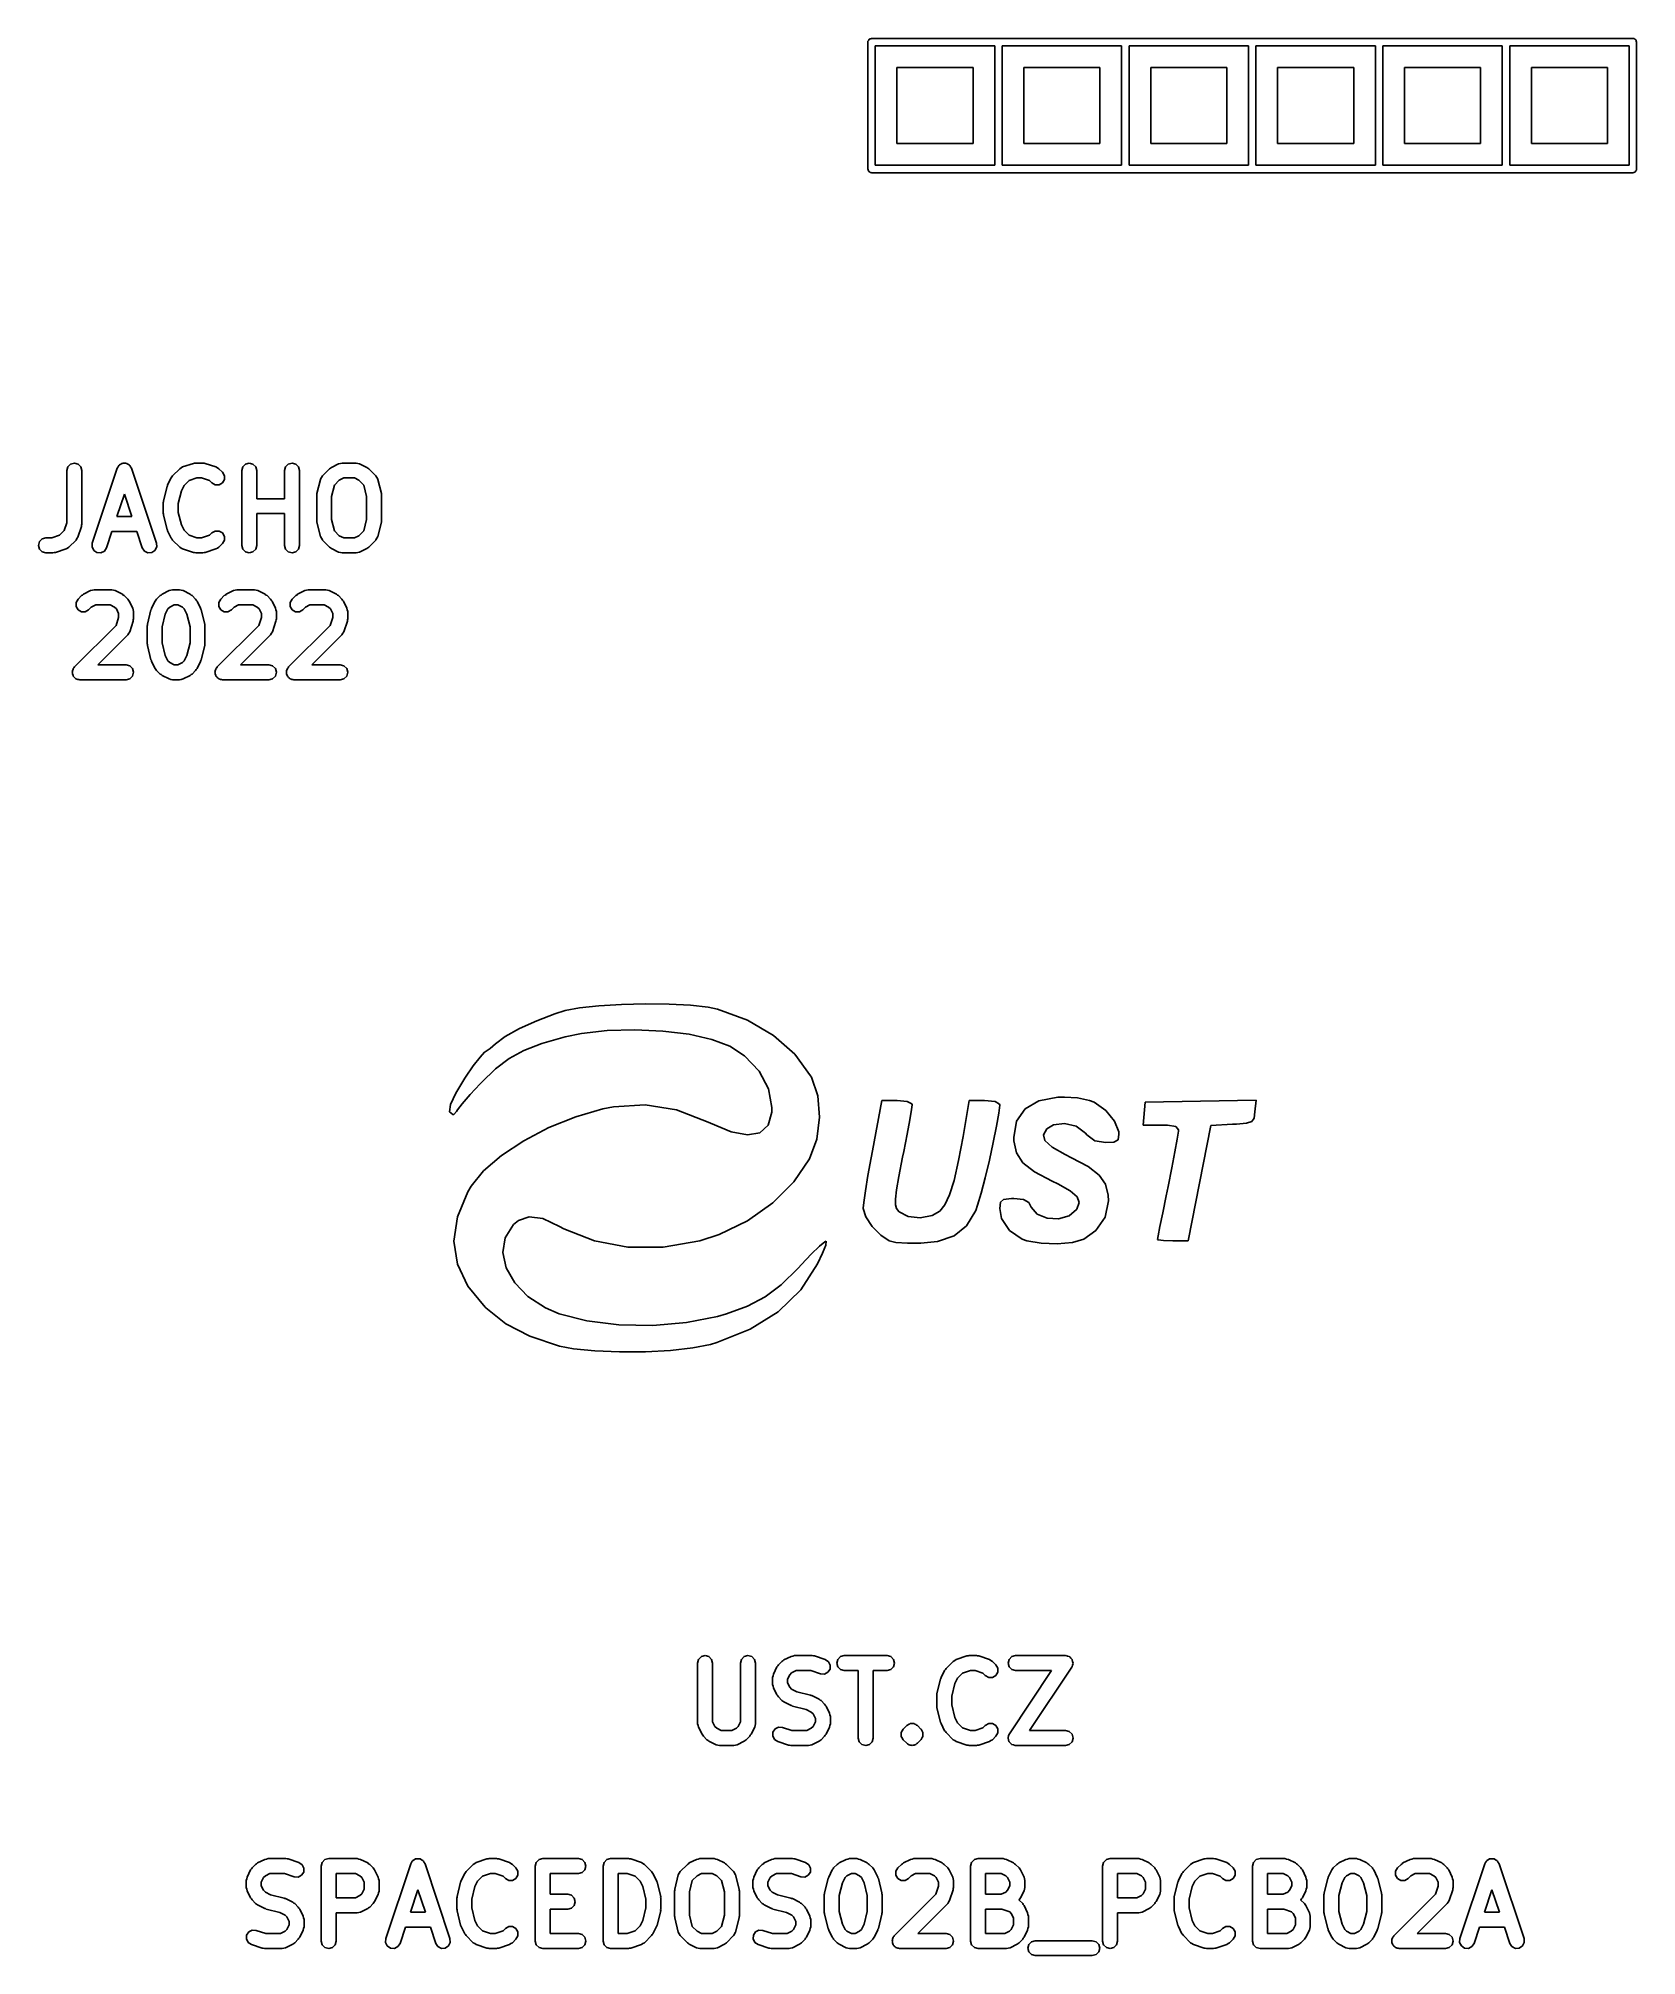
# Model space of a CAD drawing. Extents: x 4.76 to 6.02, y -4.08 to -2.57.
import ezdxf

# ---------------------------------------------------------------- set-up
doc = ezdxf.new("R2010")
doc.units = 0
doc.header["$MEASUREMENT"] = 0
doc.layers.add('BLACK', color=7, linetype='CONTINUOUS')

msp = doc.modelspace()

# ---------------------------------------------------------------- linework, layer by layer
at = {"layer": 'BLACK', "linetype": 'CONTINUOUS'}
for p, q in [((5.41508, -2.56958), (5.41546, -2.56892)), ((5.41546, -2.56892), (5.41571, -2.56883)), ((5.41571, -2.56883), (5.41589, -2.56862)), ((5.41589, -2.56862), (5.41664, -2.56849)), ((5.41664, -2.56849), (5.41736, -2.56823)), ((5.41736, -2.56823), (6.01736, -2.56823)), ((6.01736, -2.56823), (6.01775, -2.5683)), ((6.01775, -2.5683), (6.01787, -2.56827)), ((6.01787, -2.56827), (6.01799, -2.56834)), ((6.01799, -2.56834), (6.01837, -2.56841)), ((6.01837, -2.56841), (6.01896, -2.5689)), ((6.01896, -2.5689), (6.01962, -2.56928)), ((5.41441, -2.57118), (5.41448, -2.5708)), ((5.41441, -2.67118), (5.41441, -2.57118)), ((5.41445, -2.57067), (5.41452, -2.57055)), ((5.41448, -2.5708), (5.41445, -2.57067)), ((5.41452, -2.57055), (5.41459, -2.57017)), ((5.41459, -2.57017), (5.41508, -2.56958)), ((5.42031, -2.57413), (5.42031, -2.66823)), ((5.51441, -2.57413), (5.42031, -2.57413)), ((5.51441, -2.66823), (5.51441, -2.57413)), ((5.52031, -2.57413), (5.52031, -2.66823)), ((5.61441, -2.57413), (5.52031, -2.57413)), ((5.61441, -2.66823), (5.61441, -2.57413)), ((5.62031, -2.57413), (5.62031, -2.66823)), ((5.71441, -2.57413), (5.62031, -2.57413)), ((5.71441, -2.66823), (5.71441, -2.57413)), ((5.72031, -2.57413), (5.72031, -2.66823)), ((5.81441, -2.57413), (5.72031, -2.57413)), ((5.81441, -2.66823), (5.81441, -2.57413)), ((5.82031, -2.57413), (5.82031, -2.66823)), ((5.91441, -2.57413), (5.82031, -2.57413)), ((5.91441, -2.66823), (5.91441, -2.57413)), ((5.92031, -2.57413), (5.92031, -2.66823)), ((6.01441, -2.57413), (5.92031, -2.57413)), ((6.01441, -2.66823), (6.01441, -2.57413)), ((6.01962, -2.56928), (6.01972, -2.56953)), ((6.01972, -2.56953), (6.01992, -2.5697)), ((6.01992, -2.5697), (6.02005, -2.57046)), ((6.02005, -2.57046), (6.02031, -2.57118)), ((6.02031, -2.57118), (6.02031, -2.67118)), ((5.43736, -2.65118), (5.43736, -2.59118)), ((5.43736, -2.59118), (5.49736, -2.59118)), ((5.49736, -2.59118), (5.49736, -2.65118)), ((5.53736, -2.65118), (5.53736, -2.59118)), ((5.53736, -2.59118), (5.59736, -2.59118)), ((5.59736, -2.59118), (5.59736, -2.65118)), ((5.63736, -2.65118), (5.63736, -2.59118)), ((5.63736, -2.59118), (5.69736, -2.59118)), ((5.69736, -2.59118), (5.69736, -2.65118)), ((5.73736, -2.65118), (5.73736, -2.59118)), ((5.73736, -2.59118), (5.79736, -2.59118)), ((5.79736, -2.59118), (5.79736, -2.65118)), ((5.83736, -2.65118), (5.83736, -2.59118)), ((5.83736, -2.59118), (5.89736, -2.59118)), ((5.89736, -2.59118), (5.89736, -2.65118)), ((5.93736, -2.65118), (5.93736, -2.59118)), ((5.93736, -2.59118), (5.99736, -2.59118)), ((5.99736, -2.59118), (5.99736, -2.65118)), ((5.49736, -2.65118), (5.43736, -2.65118)), ((5.59736, -2.65118), (5.53736, -2.65118)), ((5.69736, -2.65118), (5.63736, -2.65118)), ((5.79736, -2.65118), (5.73736, -2.65118)), ((5.89736, -2.65118), (5.83736, -2.65118)), ((5.99736, -2.65118), (5.93736, -2.65118)), ((5.41467, -2.6719), (5.41441, -2.67118)), ((5.41481, -2.67266), (5.41467, -2.6719)), ((5.41501, -2.67283), (5.41481, -2.67266)), ((5.4151, -2.67308), (5.41501, -2.67283)), ((5.41576, -2.67346), (5.4151, -2.67308)), ((5.41635, -2.67396), (5.41576, -2.67346)), ((5.41674, -2.67402), (5.41635, -2.67396)), ((5.41685, -2.67409), (5.41674, -2.67402)), ((5.41698, -2.67407), (5.41685, -2.67409)), ((5.41736, -2.67413), (5.41698, -2.67407)), ((6.01736, -2.67413), (5.41736, -2.67413)), ((5.42031, -2.66823), (5.51441, -2.66823)), ((5.52031, -2.66823), (5.61441, -2.66823)), ((5.62031, -2.66823), (5.71441, -2.66823)), ((5.72031, -2.66823), (5.81441, -2.66823)), ((5.82031, -2.66823), (5.91441, -2.66823)), ((5.92031, -2.66823), (6.01441, -2.66823)), ((6.01808, -2.67387), (6.01736, -2.67413)), ((6.01884, -2.67374), (6.01808, -2.67387)), ((6.01901, -2.67353), (6.01884, -2.67374)), ((6.01926, -2.67344), (6.01901, -2.67353)), ((6.01964, -2.67278), (6.01926, -2.67344)), ((6.02014, -2.67219), (6.01964, -2.67278)), ((6.0202, -2.67181), (6.02014, -2.67219)), ((6.02027, -2.67169), (6.0202, -2.67181)), ((6.02031, -2.67118), (6.02025, -2.67156)), ((6.02025, -2.67156), (6.02027, -2.67169)), ((4.78319, -2.90884), (4.78398, -2.90589)), ((4.78319, -2.95007), (4.78319, -2.90884)), ((4.78398, -2.90589), (4.78614, -2.90373)), ((4.78614, -2.90373), (4.78909, -2.90294)), ((4.78909, -2.90294), (4.79205, -2.90373)), ((4.79205, -2.90373), (4.79421, -2.90589)), ((4.79421, -2.90589), (4.795, -2.90884)), ((4.795, -2.90884), (4.795, -2.95102)), ((4.80318, -2.96603), (4.82286, -2.90697)), ((4.82286, -2.90697), (4.82352, -2.90598)), ((4.82352, -2.90598), (4.82405, -2.90492)), ((4.82405, -2.90492), (4.82435, -2.90472)), ((4.82435, -2.90472), (4.82455, -2.90442)), ((4.82455, -2.90442), (4.82561, -2.90389)), ((4.82561, -2.90389), (4.8266, -2.90324)), ((4.8266, -2.90324), (4.82696, -2.90322)), ((4.82696, -2.90322), (4.82728, -2.90306)), ((4.82728, -2.90306), (4.82846, -2.90313)), ((4.82846, -2.90313), (4.82965, -2.90306)), ((4.82965, -2.90306), (4.82997, -2.90322)), ((4.82997, -2.90322), (4.83033, -2.90324)), ((4.83033, -2.90324), (4.83132, -2.90389)), ((4.83132, -2.90389), (4.83238, -2.90442)), ((4.83238, -2.90442), (4.83258, -2.90472)), ((4.83258, -2.90472), (4.83288, -2.90492)), ((4.83288, -2.90492), (4.83341, -2.90598)), ((4.83341, -2.90598), (4.83407, -2.90697)), ((4.83407, -2.90697), (4.85375, -2.96603)), ((4.86255, -2.92026), (4.86536, -2.91464)), ((4.86536, -2.91464), (4.866, -2.91393)), ((4.866, -2.91393), (4.86647, -2.9131)), ((4.86647, -2.9131), (4.8721, -2.90748)), ((4.8721, -2.90748), (4.87327, -2.9068)), ((4.87327, -2.9068), (4.8744, -2.90605)), ((4.8744, -2.90605), (4.88284, -2.90324)), ((4.88567, -2.91475), (4.87946, -2.91682)), ((4.88284, -2.90324), (4.88379, -2.90318)), ((4.88379, -2.90318), (4.88471, -2.90294)), ((4.88471, -2.90294), (4.89033, -2.90294)), ((4.88937, -2.91475), (4.88567, -2.91475)), ((4.89558, -2.91682), (4.88937, -2.91475)), ((4.89033, -2.90294), (4.89125, -2.90318)), ((4.89125, -2.90318), (4.8922, -2.90324)), ((4.8922, -2.90324), (4.90064, -2.90605)), ((4.90064, -2.90605), (4.90177, -2.9068)), ((4.90177, -2.9068), (4.90294, -2.90748)), ((4.90294, -2.90748), (4.90576, -2.91029)), ((4.90576, -2.91029), (4.90728, -2.91294)), ((4.90728, -2.91599), (4.90576, -2.91864)), ((4.90728, -2.91294), (4.90728, -2.91599)), ((4.92098, -2.90884), (4.92178, -2.90589)), ((4.92098, -2.9679), (4.92098, -2.90884)), ((4.92178, -2.90589), (4.92394, -2.90373)), ((4.92394, -2.90373), (4.92689, -2.90294)), ((4.92689, -2.90294), (4.92984, -2.90373)), ((4.92984, -2.90373), (4.932, -2.90589)), ((4.932, -2.90589), (4.9328, -2.90884)), ((4.9328, -2.90884), (4.9328, -2.93106)), ((4.95473, -2.90884), (4.95552, -2.90589)), ((4.95473, -2.93106), (4.95473, -2.90884)), ((4.95552, -2.90589), (4.95768, -2.90373)), ((4.95768, -2.90373), (4.96064, -2.90294)), ((4.96064, -2.90294), (4.96359, -2.90373)), ((4.96359, -2.90373), (4.96575, -2.90589)), ((4.96575, -2.90589), (4.96654, -2.90884)), ((4.96654, -2.90884), (4.96654, -2.9679)), ((4.98022, -2.92709), (4.98303, -2.91585)), ((4.98303, -2.91585), (4.98305, -2.9158)), ((4.98305, -2.91575), (4.98379, -2.91447)), ((4.98305, -2.9158), (4.98305, -2.91575)), ((4.98379, -2.91447), (4.98451, -2.91317)), ((4.98451, -2.91317), (4.98456, -2.91315)), ((4.98456, -2.91315), (4.98458, -2.9131)), ((4.98458, -2.9131), (4.99021, -2.90748)), ((4.99021, -2.90748), (4.99103, -2.907)), ((4.99103, -2.907), (4.99174, -2.90637)), ((4.99174, -2.90637), (4.99736, -2.90356)), ((4.99788, -2.91651), (4.99409, -2.9203)), ((4.99736, -2.90356), (4.99869, -2.90329)), ((5.0014, -2.91475), (4.99788, -2.91651)), ((4.99869, -2.90329), (5.00001, -2.90294)), ((5.00001, -2.90294), (5.01125, -2.90294)), ((5.00986, -2.91475), (5.0014, -2.91475)), ((5.01338, -2.91651), (5.00986, -2.91475)), ((5.01125, -2.90294), (5.01257, -2.90329)), ((5.01257, -2.90329), (5.0139, -2.90356)), ((5.01717, -2.9203), (5.01338, -2.91651)), ((5.0139, -2.90356), (5.01952, -2.90637)), ((5.01952, -2.90637), (5.02023, -2.907)), ((5.02023, -2.907), (5.02105, -2.90748)), ((5.02105, -2.90748), (5.02668, -2.9131)), ((5.02668, -2.9131), (5.0267, -2.91315)), ((5.0267, -2.91315), (5.02675, -2.91317)), ((5.02675, -2.91317), (5.02747, -2.91447)), ((5.02747, -2.91447), (5.02821, -2.91575)), ((5.02821, -2.91575), (5.02821, -2.9158)), ((5.02821, -2.9158), (5.02823, -2.91585)), ((5.02823, -2.91585), (5.03104, -2.92709)), ((4.82846, -2.92752), (4.8226, -2.94512)), ((4.83433, -2.94512), (4.82846, -2.92752)), ((4.85929, -2.93272), (4.86211, -2.92147)), ((4.86211, -2.92147), (4.86242, -2.9209)), ((4.86242, -2.9209), (4.86255, -2.92026)), ((4.87341, -2.92496), (4.87093, -2.93488)), ((4.8755, -2.92078), (4.87341, -2.92496)), ((4.87946, -2.91682), (4.8755, -2.92078)), ((4.8974, -2.91864), (4.89558, -2.91682)), ((4.90005, -2.92017), (4.8974, -2.91864)), ((4.90311, -2.92017), (4.90005, -2.92017)), ((4.90576, -2.91864), (4.90311, -2.92017)), ((4.9328, -2.93106), (4.95473, -2.93106)), ((4.98004, -2.92853), (4.98023, -2.92782)), ((4.98004, -2.94821), (4.98004, -2.92853)), ((4.98023, -2.92782), (4.98022, -2.92709)), ((4.99409, -2.9203), (4.99185, -2.92925)), ((4.99185, -2.92925), (4.99185, -2.94748)), ((5.01941, -2.92925), (5.01717, -2.9203)), ((5.01941, -2.94748), (5.01941, -2.92925)), ((5.03104, -2.92709), (5.03103, -2.92782)), ((5.03103, -2.92782), (5.03122, -2.92853)), ((5.03122, -2.92853), (5.03122, -2.94821)), ((4.8226, -2.94512), (4.83433, -2.94512)), ((4.85912, -2.93415), (4.85931, -2.93345)), ((4.85912, -2.94259), (4.85912, -2.93415)), ((4.85931, -2.94329), (4.85912, -2.94259)), ((4.85931, -2.93345), (4.85929, -2.93272)), ((4.85929, -2.94402), (4.85931, -2.94329)), ((4.86211, -2.95527), (4.85929, -2.94402)), ((4.87093, -2.93488), (4.87093, -2.94186)), ((4.87093, -2.94186), (4.87341, -2.95177)), ((4.95473, -2.94287), (4.9328, -2.94287)), ((4.9328, -2.94287), (4.9328, -2.9679)), ((4.95473, -2.9679), (4.95473, -2.94287)), ((4.77126, -2.96199), (4.77747, -2.95992)), ((4.77747, -2.95992), (4.78112, -2.95627)), ((4.78112, -2.95627), (4.78319, -2.95007)), ((4.79188, -2.96133), (4.79114, -2.96246)), ((4.7947, -2.95289), (4.79188, -2.96133)), ((4.79475, -2.95194), (4.7947, -2.95289)), ((4.795, -2.95102), (4.79475, -2.95194)), ((4.81866, -2.95693), (4.81438, -2.96976)), ((4.83827, -2.95693), (4.81866, -2.95693)), ((4.84255, -2.96976), (4.83827, -2.95693)), ((4.86242, -2.95584), (4.86211, -2.95527)), ((4.86255, -2.95648), (4.86242, -2.95584)), ((4.86536, -2.9621), (4.86255, -2.95648)), ((4.87341, -2.95177), (4.8755, -2.95596)), ((4.8755, -2.95596), (4.87946, -2.95992)), ((4.87946, -2.95992), (4.88567, -2.96199)), ((4.88937, -2.96199), (4.89558, -2.95992)), ((4.89558, -2.95992), (4.8974, -2.9581)), ((4.8974, -2.9581), (4.90005, -2.95657)), ((4.90005, -2.95657), (4.90311, -2.95657)), ((4.90311, -2.95657), (4.90576, -2.9581)), ((4.90576, -2.9581), (4.90728, -2.96074)), ((4.90728, -2.96074), (4.90728, -2.9638)), ((4.98023, -2.94892), (4.98004, -2.94821)), ((4.98022, -2.94964), (4.98023, -2.94892)), ((4.98303, -2.96089), (4.98022, -2.94964)), ((4.98305, -2.96094), (4.98303, -2.96089)), ((4.98305, -2.96099), (4.98305, -2.96094)), ((4.98379, -2.96227), (4.98305, -2.96099)), ((4.99185, -2.94748), (4.99409, -2.95644)), ((4.99409, -2.95644), (4.99788, -2.96023)), ((4.99788, -2.96023), (5.0014, -2.96199)), ((5.00986, -2.96199), (5.01338, -2.96023)), ((5.01338, -2.96023), (5.01717, -2.95644)), ((5.01717, -2.95644), (5.01941, -2.94748)), ((5.02821, -2.96099), (5.02747, -2.96227)), ((5.02823, -2.96089), (5.02821, -2.96094)), ((5.02821, -2.96094), (5.02821, -2.96099)), ((5.03104, -2.94964), (5.02823, -2.96089)), ((5.03122, -2.94821), (5.03103, -2.94892)), ((5.03103, -2.94892), (5.03104, -2.94964)), ((4.76069, -2.9679), (4.76148, -2.96494)), ((4.76148, -2.97085), (4.76069, -2.9679)), ((4.76148, -2.96494), (4.76364, -2.96278)), ((4.76364, -2.97301), (4.76148, -2.97085)), ((4.76364, -2.96278), (4.7666, -2.96199)), ((4.7666, -2.9738), (4.76364, -2.97301)), ((4.7666, -2.96199), (4.77126, -2.96199)), ((4.77222, -2.9738), (4.7666, -2.9738)), ((4.77314, -2.97356), (4.77222, -2.9738)), ((4.77409, -2.9735), (4.77314, -2.97356)), ((4.78253, -2.97069), (4.77409, -2.9735)), ((4.78366, -2.96994), (4.78253, -2.97069)), ((4.78483, -2.96926), (4.78366, -2.96994)), ((4.79046, -2.96364), (4.78483, -2.96926)), ((4.79114, -2.96246), (4.79046, -2.96364)), ((4.80299, -2.96908), (4.80318, -2.96603)), ((4.80436, -2.97181), (4.80299, -2.96908)), ((4.80691, -2.9735), (4.80436, -2.97181)), ((4.80996, -2.97368), (4.80691, -2.9735)), ((4.8127, -2.97232), (4.80996, -2.97368)), ((4.81438, -2.96976), (4.8127, -2.97232)), ((4.84423, -2.97232), (4.84255, -2.96976)), ((4.84697, -2.97368), (4.84423, -2.97232)), ((4.85002, -2.9735), (4.84697, -2.97368)), ((4.85257, -2.97181), (4.85002, -2.9735)), ((4.85394, -2.96908), (4.85257, -2.97181)), ((4.85375, -2.96603), (4.85394, -2.96908)), ((4.866, -2.96281), (4.86536, -2.9621)), ((4.86647, -2.96364), (4.866, -2.96281)), ((4.8721, -2.96926), (4.86647, -2.96364)), ((4.87327, -2.96994), (4.8721, -2.96926)), ((4.8744, -2.97069), (4.87327, -2.96994)), ((4.88284, -2.9735), (4.8744, -2.97069)), ((4.88379, -2.97356), (4.88284, -2.9735)), ((4.88471, -2.9738), (4.88379, -2.97356)), ((4.89033, -2.9738), (4.88471, -2.9738)), ((4.88567, -2.96199), (4.88937, -2.96199)), ((4.89125, -2.97356), (4.89033, -2.9738)), ((4.8922, -2.9735), (4.89125, -2.97356)), ((4.90064, -2.97069), (4.8922, -2.9735)), ((4.90177, -2.96994), (4.90064, -2.97069)), ((4.90294, -2.96926), (4.90177, -2.96994)), ((4.90576, -2.96645), (4.90294, -2.96926)), ((4.90728, -2.9638), (4.90576, -2.96645)), ((4.92178, -2.97085), (4.92098, -2.9679)), ((4.92394, -2.97301), (4.92178, -2.97085)), ((4.92689, -2.9738), (4.92394, -2.97301)), ((4.92984, -2.97301), (4.92689, -2.9738)), ((4.932, -2.97085), (4.92984, -2.97301)), ((4.9328, -2.9679), (4.932, -2.97085)), ((4.95552, -2.97085), (4.95473, -2.9679)), ((4.95768, -2.97301), (4.95552, -2.97085)), ((4.96064, -2.9738), (4.95768, -2.97301)), ((4.96359, -2.97301), (4.96064, -2.9738)), ((4.96575, -2.97085), (4.96359, -2.97301)), ((4.96654, -2.9679), (4.96575, -2.97085)), ((4.98451, -2.96357), (4.98379, -2.96227)), ((4.98456, -2.96359), (4.98451, -2.96357)), ((4.98458, -2.96364), (4.98456, -2.96359)), ((4.99021, -2.96926), (4.98458, -2.96364)), ((4.99103, -2.96974), (4.99021, -2.96926)), ((4.99174, -2.97037), (4.99103, -2.96974)), ((4.99736, -2.97318), (4.99174, -2.97037)), ((4.99869, -2.97345), (4.99736, -2.97318)), ((5.00001, -2.9738), (4.99869, -2.97345)), ((5.01125, -2.9738), (5.00001, -2.9738)), ((5.0014, -2.96199), (5.00986, -2.96199)), ((5.01257, -2.97345), (5.01125, -2.9738)), ((5.0139, -2.97318), (5.01257, -2.97345)), ((5.01952, -2.97037), (5.0139, -2.97318)), ((5.02023, -2.96974), (5.01952, -2.97037)), ((5.02105, -2.96926), (5.02023, -2.96974)), ((5.02668, -2.96364), (5.02105, -2.96926)), ((5.0267, -2.96359), (5.02668, -2.96364)), ((5.02675, -2.96357), (5.0267, -2.96359)), ((5.02747, -2.96227), (5.02675, -2.96357)), ((4.79476, -3.00748), (4.79558, -3.007)), ((4.79558, -3.007), (4.7963, -3.00637)), ((4.7963, -3.00637), (4.80192, -3.00356)), ((4.80192, -3.00356), (4.80325, -3.00329)), ((4.80325, -3.00329), (4.80456, -3.00294)), ((4.80456, -3.00294), (4.81862, -3.00294)), ((4.81862, -3.00294), (4.81993, -3.00329)), ((4.81993, -3.00329), (4.82126, -3.00356)), ((4.82126, -3.00356), (4.82689, -3.00637)), ((4.82689, -3.00637), (4.8276, -3.007)), ((4.8276, -3.007), (4.82842, -3.00748)), ((4.85663, -3.00748), (4.85745, -3.007)), ((4.85745, -3.007), (4.85816, -3.00637)), ((4.85816, -3.00637), (4.86379, -3.00356)), ((4.86379, -3.00356), (4.86512, -3.00329)), ((4.86512, -3.00329), (4.86643, -3.00294)), ((4.86643, -3.00294), (4.87205, -3.00294)), ((4.87205, -3.00294), (4.87336, -3.00329)), ((4.87336, -3.00329), (4.87469, -3.00356)), ((4.87469, -3.00356), (4.88032, -3.00637)), ((4.88032, -3.00637), (4.88103, -3.007)), ((4.88103, -3.007), (4.88185, -3.00748)), ((4.90725, -3.00748), (4.90807, -3.007)), ((4.90807, -3.007), (4.90878, -3.00637)), ((4.90878, -3.00637), (4.91441, -3.00356)), ((4.91441, -3.00356), (4.91574, -3.00329)), ((4.91574, -3.00329), (4.91705, -3.00294)), ((4.91705, -3.00294), (4.93111, -3.00294)), ((4.93111, -3.00294), (4.93242, -3.00329)), ((4.93242, -3.00329), (4.93375, -3.00356)), ((4.93375, -3.00356), (4.93937, -3.00637)), ((4.93937, -3.00637), (4.94008, -3.007)), ((4.94008, -3.007), (4.94091, -3.00748)), ((4.96349, -3.00748), (4.96431, -3.007)), ((4.96431, -3.007), (4.96502, -3.00637)), ((4.96502, -3.00637), (4.97065, -3.00356)), ((4.97065, -3.00356), (4.97198, -3.00329)), ((4.97198, -3.00329), (4.97329, -3.00294)), ((4.97329, -3.00294), (4.98735, -3.00294)), ((4.98735, -3.00294), (4.98866, -3.00329)), ((4.98866, -3.00329), (4.98999, -3.00356)), ((4.98999, -3.00356), (4.99562, -3.00637)), ((4.99562, -3.00637), (4.99633, -3.007)), ((4.99633, -3.007), (4.99715, -3.00748)), ((4.79042, -3.01294), (4.79195, -3.01029)), ((4.79042, -3.01599), (4.79042, -3.01294)), ((4.79195, -3.01864), (4.79042, -3.01599)), ((4.79195, -3.01029), (4.79476, -3.00748)), ((4.7946, -3.02017), (4.79195, -3.01864)), ((4.79765, -3.02017), (4.7946, -3.02017)), ((4.8003, -3.01864), (4.79765, -3.02017)), ((4.80244, -3.01651), (4.8003, -3.01864)), ((4.80596, -3.01475), (4.80244, -3.01651)), ((4.81723, -3.01475), (4.80596, -3.01475)), ((4.82075, -3.01651), (4.81723, -3.01475)), ((4.82221, -3.01796), (4.82075, -3.01651)), ((4.82397, -3.02148), (4.82221, -3.01796)), ((4.82397, -3.02476), (4.82397, -3.02148)), ((4.82842, -3.00748), (4.83123, -3.01029)), ((4.83123, -3.01029), (4.83171, -3.01111)), ((4.83171, -3.01111), (4.83234, -3.01182)), ((4.83234, -3.01182), (4.83515, -3.01745)), ((4.83515, -3.01745), (4.83542, -3.01878)), ((4.83542, -3.01878), (4.83578, -3.02009)), ((4.83578, -3.02009), (4.83578, -3.02571)), ((4.84664, -3.02991), (4.84945, -3.01866)), ((4.84945, -3.01866), (4.84977, -3.01809)), ((4.84977, -3.01809), (4.8499, -3.01745)), ((4.8499, -3.01745), (4.85271, -3.01182)), ((4.85271, -3.01182), (4.85334, -3.01111)), ((4.85334, -3.01111), (4.85382, -3.01029)), ((4.85382, -3.01029), (4.85663, -3.00748)), ((4.86075, -3.02215), (4.85827, -3.03207)), ((4.86285, -3.01796), (4.86075, -3.02215)), ((4.8643, -3.01651), (4.86285, -3.01796)), ((4.86782, -3.01475), (4.8643, -3.01651)), ((4.87066, -3.01475), (4.86782, -3.01475)), ((4.87418, -3.01651), (4.87066, -3.01475)), ((4.87564, -3.01796), (4.87418, -3.01651)), ((4.87773, -3.02215), (4.87564, -3.01796)), ((4.88021, -3.03207), (4.87773, -3.02215)), ((4.88185, -3.00748), (4.88467, -3.01029)), ((4.88467, -3.01029), (4.88514, -3.01111)), ((4.88514, -3.01111), (4.88577, -3.01182)), ((4.88577, -3.01182), (4.88858, -3.01745)), ((4.88858, -3.01745), (4.88871, -3.01809)), ((4.88871, -3.01809), (4.88903, -3.01866)), ((4.88903, -3.01866), (4.89184, -3.02991)), ((4.90291, -3.01294), (4.90443, -3.01029)), ((4.90291, -3.01599), (4.90291, -3.01294)), ((4.90443, -3.01864), (4.90291, -3.01599)), ((4.90443, -3.01029), (4.90725, -3.00748)), ((4.90708, -3.02017), (4.90443, -3.01864)), ((4.91014, -3.02017), (4.90708, -3.02017)), ((4.91279, -3.01864), (4.91014, -3.02017)), ((4.91492, -3.01651), (4.91279, -3.01864)), ((4.91844, -3.01475), (4.91492, -3.01651)), ((4.92971, -3.01475), (4.91844, -3.01475)), ((4.93323, -3.01651), (4.92971, -3.01475)), ((4.93469, -3.01796), (4.93323, -3.01651)), ((4.93645, -3.02148), (4.93469, -3.01796)), ((4.93645, -3.02476), (4.93645, -3.02148)), ((4.94091, -3.00748), (4.94372, -3.01029)), ((4.94372, -3.01029), (4.9442, -3.01111)), ((4.9442, -3.01111), (4.94483, -3.01182)), ((4.94483, -3.01182), (4.94764, -3.01745)), ((4.94764, -3.01745), (4.94791, -3.01878)), ((4.94791, -3.01878), (4.94826, -3.02009)), ((4.94826, -3.02009), (4.94826, -3.02571)), ((4.95915, -3.01294), (4.96068, -3.01029)), ((4.95915, -3.01599), (4.95915, -3.01294)), ((4.96068, -3.01864), (4.95915, -3.01599)), ((4.96068, -3.01029), (4.96349, -3.00748)), ((4.96333, -3.02017), (4.96068, -3.01864)), ((4.96638, -3.02017), (4.96333, -3.02017)), ((4.96903, -3.01864), (4.96638, -3.02017)), ((4.97116, -3.01651), (4.96903, -3.01864)), ((4.97468, -3.01475), (4.97116, -3.01651)), ((4.98596, -3.01475), (4.97468, -3.01475)), ((4.98948, -3.01651), (4.98596, -3.01475)), ((4.99093, -3.01796), (4.98948, -3.01651)), ((4.99269, -3.02148), (4.99093, -3.01796)), ((4.99269, -3.02476), (4.99269, -3.02148)), ((4.99715, -3.00748), (4.99996, -3.01029)), ((4.99996, -3.01029), (5.00044, -3.01111)), ((5.00044, -3.01111), (5.00107, -3.01182)), ((5.00107, -3.01182), (5.00388, -3.01745)), ((5.00388, -3.01745), (5.00415, -3.01878)), ((5.00415, -3.01878), (5.00451, -3.02009)), ((5.00451, -3.02009), (5.00451, -3.02571)), ((4.78914, -3.06372), (4.8219, -3.03096)), ((4.8219, -3.03096), (4.82397, -3.02476)), ((4.83191, -3.03715), (4.83123, -3.03833)), ((4.83266, -3.03602), (4.83191, -3.03715)), ((4.83547, -3.02758), (4.83266, -3.03602)), ((4.83553, -3.02663), (4.83547, -3.02758)), ((4.83578, -3.02571), (4.83553, -3.02663)), ((4.84646, -3.03134), (4.84665, -3.03063)), ((4.84646, -3.0454), (4.84646, -3.03134)), ((4.84665, -3.03063), (4.84664, -3.02991)), ((4.85827, -3.03207), (4.85827, -3.04467)), ((4.88021, -3.04467), (4.88021, -3.03207)), ((4.89184, -3.02991), (4.89183, -3.03063)), ((4.89183, -3.03063), (4.89202, -3.03134)), ((4.89202, -3.03134), (4.89202, -3.0454)), ((4.90162, -3.06372), (4.93438, -3.03096)), ((4.93438, -3.03096), (4.93645, -3.02476)), ((4.9444, -3.03715), (4.94372, -3.03833)), ((4.94515, -3.03602), (4.9444, -3.03715)), ((4.94796, -3.02758), (4.94515, -3.03602)), ((4.94802, -3.02663), (4.94796, -3.02758)), ((4.94826, -3.02571), (4.94802, -3.02663)), ((4.95787, -3.06372), (4.99063, -3.03096)), ((4.99063, -3.03096), (4.99269, -3.02476)), ((5.00064, -3.03715), (4.99996, -3.03833)), ((5.00139, -3.03602), (5.00064, -3.03715)), ((5.0042, -3.02758), (5.00139, -3.03602)), ((5.00426, -3.02663), (5.0042, -3.02758)), ((5.00451, -3.02571), (5.00426, -3.02663)), ((4.83123, -3.03833), (4.80757, -3.06199)), ((4.84665, -3.0461), (4.84646, -3.0454)), ((4.84664, -3.04683), (4.84665, -3.0461)), ((4.84945, -3.05808), (4.84664, -3.04683)), ((4.85827, -3.04467), (4.86075, -3.05459)), ((4.87773, -3.05459), (4.88021, -3.04467)), ((4.89184, -3.04683), (4.88903, -3.05808)), ((4.89202, -3.0454), (4.89183, -3.0461)), ((4.89183, -3.0461), (4.89184, -3.04683)), ((4.94372, -3.03833), (4.92006, -3.06199)), ((4.99996, -3.03833), (4.9763, -3.06199)), ((4.78741, -3.0679), (4.78761, -3.06715)), ((4.78761, -3.06637), (4.788, -3.06569)), ((4.78761, -3.06715), (4.78761, -3.06637)), ((4.788, -3.06569), (4.7882, -3.06494)), ((4.7882, -3.06494), (4.78875, -3.06439)), ((4.78875, -3.06439), (4.78914, -3.06372)), ((4.80757, -3.06199), (4.82987, -3.06199)), ((4.82987, -3.06199), (4.83282, -3.06278)), ((4.83282, -3.06278), (4.83498, -3.06494)), ((4.83498, -3.06494), (4.83578, -3.0679)), ((4.84977, -3.05865), (4.84945, -3.05808)), ((4.8499, -3.05929), (4.84977, -3.05865)), ((4.85271, -3.06491), (4.8499, -3.05929)), ((4.85334, -3.06562), (4.85271, -3.06491)), ((4.85382, -3.06645), (4.85334, -3.06562)), ((4.85663, -3.06926), (4.85382, -3.06645)), ((4.86075, -3.05459), (4.86285, -3.05877)), ((4.86285, -3.05877), (4.8643, -3.06023)), ((4.8643, -3.06023), (4.86782, -3.06199)), ((4.86782, -3.06199), (4.87066, -3.06199)), ((4.87066, -3.06199), (4.87418, -3.06023)), ((4.87418, -3.06023), (4.87564, -3.05877)), ((4.87564, -3.05877), (4.87773, -3.05459)), ((4.88467, -3.06645), (4.88185, -3.06926)), ((4.88514, -3.06562), (4.88467, -3.06645)), ((4.88577, -3.06491), (4.88514, -3.06562)), ((4.88858, -3.05929), (4.88577, -3.06491)), ((4.88871, -3.05865), (4.88858, -3.05929)), ((4.88903, -3.05808), (4.88871, -3.05865)), ((4.89989, -3.0679), (4.90009, -3.06715)), ((4.90009, -3.06637), (4.90048, -3.06569)), ((4.90009, -3.06715), (4.90009, -3.06637)), ((4.90048, -3.06569), (4.90068, -3.06494)), ((4.90068, -3.06494), (4.90123, -3.06439)), ((4.90123, -3.06439), (4.90162, -3.06372)), ((4.92006, -3.06199), (4.94236, -3.06199)), ((4.94236, -3.06199), (4.94531, -3.06278)), ((4.94531, -3.06278), (4.94747, -3.06494)), ((4.94747, -3.06494), (4.94826, -3.0679)), ((4.95614, -3.0679), (4.95634, -3.06715)), ((4.95634, -3.06637), (4.95673, -3.06569)), ((4.95634, -3.06715), (4.95634, -3.06637)), ((4.95673, -3.06569), (4.95693, -3.06494)), ((4.95693, -3.06494), (4.95748, -3.06439)), ((4.95748, -3.06439), (4.95787, -3.06372)), ((4.9763, -3.06199), (4.9986, -3.06199)), ((4.9986, -3.06199), (5.00155, -3.06278)), ((5.00155, -3.06278), (5.00371, -3.06494)), ((5.00371, -3.06494), (5.00451, -3.0679)), ((4.78761, -3.06865), (4.78741, -3.0679)), ((4.78761, -3.06942), (4.78761, -3.06865)), ((4.788, -3.0701), (4.78761, -3.06942)), ((4.7882, -3.07085), (4.788, -3.0701)), ((4.78875, -3.0714), (4.7882, -3.07085)), ((4.78914, -3.07207), (4.78875, -3.0714)), ((4.78981, -3.07246), (4.78914, -3.07207)), ((4.79036, -3.07301), (4.78981, -3.07246)), ((4.79111, -3.07321), (4.79036, -3.07301)), ((4.79178, -3.0736), (4.79111, -3.07321)), ((4.79256, -3.0736), (4.79178, -3.0736)), ((4.79331, -3.0738), (4.79256, -3.0736)), ((4.82987, -3.0738), (4.79331, -3.0738)), ((4.83282, -3.07301), (4.82987, -3.0738)), ((4.83498, -3.07085), (4.83282, -3.07301)), ((4.83578, -3.0679), (4.83498, -3.07085)), ((4.85745, -3.06974), (4.85663, -3.06926)), ((4.85816, -3.07037), (4.85745, -3.06974)), ((4.86379, -3.07318), (4.85816, -3.07037)), ((4.86512, -3.07345), (4.86379, -3.07318)), ((4.86643, -3.0738), (4.86512, -3.07345)), ((4.87205, -3.0738), (4.86643, -3.0738)), ((4.87336, -3.07345), (4.87205, -3.0738)), ((4.87469, -3.07318), (4.87336, -3.07345)), ((4.88032, -3.07037), (4.87469, -3.07318)), ((4.88103, -3.06974), (4.88032, -3.07037)), ((4.88185, -3.06926), (4.88103, -3.06974)), ((4.90009, -3.06865), (4.89989, -3.0679)), ((4.90009, -3.06942), (4.90009, -3.06865)), ((4.90048, -3.0701), (4.90009, -3.06942)), ((4.90068, -3.07085), (4.90048, -3.0701)), ((4.90123, -3.0714), (4.90068, -3.07085)), ((4.90162, -3.07207), (4.90123, -3.0714)), ((4.9023, -3.07246), (4.90162, -3.07207)), ((4.90285, -3.07301), (4.9023, -3.07246)), ((4.9036, -3.07321), (4.90285, -3.07301)), ((4.90427, -3.0736), (4.9036, -3.07321)), ((4.90505, -3.0736), (4.90427, -3.0736)), ((4.9058, -3.0738), (4.90505, -3.0736)), ((4.94236, -3.0738), (4.9058, -3.0738)), ((4.94531, -3.07301), (4.94236, -3.0738)), ((4.94747, -3.07085), (4.94531, -3.07301)), ((4.94826, -3.0679), (4.94747, -3.07085)), ((4.95634, -3.06865), (4.95614, -3.0679)), ((4.95634, -3.06942), (4.95634, -3.06865)), ((4.95673, -3.0701), (4.95634, -3.06942)), ((4.95693, -3.07085), (4.95673, -3.0701)), ((4.95748, -3.0714), (4.95693, -3.07085)), ((4.95787, -3.07207), (4.95748, -3.0714)), ((4.95854, -3.07246), (4.95787, -3.07207)), ((4.95909, -3.07301), (4.95854, -3.07246)), ((4.95984, -3.07321), (4.95909, -3.07301)), ((4.96051, -3.0736), (4.95984, -3.07321)), ((4.96129, -3.0736), (4.96051, -3.0736)), ((4.96204, -3.0738), (4.96129, -3.0736)), ((4.9986, -3.0738), (4.96204, -3.0738)), ((5.00155, -3.07301), (4.9986, -3.0738)), ((5.00371, -3.07085), (5.00155, -3.07301)), ((5.00451, -3.0679), (5.00371, -3.07085)), ((5.15346, -3.34249), (5.16771, -3.33707)), ((5.16771, -3.33707), (5.17584, -3.33457)), ((5.17584, -3.33457), (5.18724, -3.33236)), ((5.18724, -3.33236), (5.20253, -3.33073)), ((5.20253, -3.33073), (5.22032, -3.3297)), ((5.22032, -3.3297), (5.23922, -3.32928)), ((5.23922, -3.32928), (5.25783, -3.32948)), ((5.25783, -3.32948), (5.27476, -3.33033)), ((5.27476, -3.33033), (5.28862, -3.33182)), ((5.28862, -3.33182), (5.29601, -3.33333)), ((5.29601, -3.33333), (5.31956, -3.34213)), ((5.12856, -3.35508), (5.13989, -3.34874)), ((5.13989, -3.34874), (5.15346, -3.34249)), ((5.18866, -3.35261), (5.17584, -3.35529)), ((5.20903, -3.35034), (5.18866, -3.35261)), ((5.23087, -3.34973), (5.20903, -3.35034)), ((5.25281, -3.35073), (5.23087, -3.34973)), ((5.27349, -3.35324), (5.25281, -3.35073)), ((5.29153, -3.3572), (5.27349, -3.35324)), ((5.31956, -3.34213), (5.34012, -3.35418)), ((5.34012, -3.35418), (5.35694, -3.36893)), ((5.1088, -3.3712), (5.1123, -3.36742)), ((5.1123, -3.36742), (5.11284, -3.36708)), ((5.11284, -3.36708), (5.11687, -3.36447)), ((5.11687, -3.36447), (5.12102, -3.36078)), ((5.12102, -3.36078), (5.12856, -3.35508)), ((5.14335, -3.36591), (5.13164, -3.37226)), ((5.15759, -3.36053), (5.14335, -3.36591)), ((5.17584, -3.35529), (5.15759, -3.36053)), ((5.30557, -3.36254), (5.29153, -3.3572)), ((5.3172, -3.37012), (5.30557, -3.36254)), ((5.35694, -3.36893), (5.36926, -3.38585)), ((5.0973, -3.38698), (5.1035, -3.37811)), ((5.1035, -3.37811), (5.1088, -3.3712)), ((5.12099, -3.38038), (5.10992, -3.39109)), ((5.13164, -3.37226), (5.12099, -3.38038)), ((5.32874, -3.38218), (5.3172, -3.37012)), ((5.33619, -3.39609), (5.32874, -3.38218)), ((5.08554, -3.40867), (5.0896, -3.39962)), ((5.0896, -3.39962), (5.09679, -3.38775)), ((5.09679, -3.38775), (5.0973, -3.38698)), ((5.10885, -3.39221), (5.1009, -3.4008)), ((5.10992, -3.39109), (5.10885, -3.39221)), ((5.33883, -3.4108), (5.33619, -3.39609)), ((5.36926, -3.38585), (5.36994, -3.3871)), ((5.36994, -3.3871), (5.37493, -3.40175)), ((5.08477, -3.41444), (5.08554, -3.40867)), ((5.08745, -3.41646), (5.08477, -3.41444)), ((5.09021, -3.41415), (5.08809, -3.41639)), ((5.0909, -3.4128), (5.09021, -3.41415)), ((5.09464, -3.40799), (5.0909, -3.4128)), ((5.1009, -3.4008), (5.09464, -3.40799)), ((5.18426, -3.41826), (5.20566, -3.4121)), ((5.20566, -3.4121), (5.21386, -3.41047)), ((5.21386, -3.41047), (5.2388, -3.40893)), ((5.2388, -3.40893), (5.2637, -3.41289)), ((5.2637, -3.41289), (5.28864, -3.42236)), ((5.33576, -3.42482), (5.33866, -3.41468)), ((5.33866, -3.41468), (5.33883, -3.4108)), ((5.37493, -3.40175), (5.37632, -3.41864)), ((5.41806, -3.44503), (5.42547, -3.40541)), ((5.42547, -3.40541), (5.4374, -3.40541)), ((5.4374, -3.40541), (5.44545, -3.40612)), ((5.44545, -3.40612), (5.44917, -3.40808)), ((5.44881, -3.41249), (5.44741, -3.42061)), ((5.44932, -3.4087), (5.44881, -3.41249)), ((5.44917, -3.40808), (5.44932, -3.4087)), ((5.48942, -3.43372), (5.49437, -3.40541)), ((5.49437, -3.40541), (5.50638, -3.40541)), ((5.50638, -3.40541), (5.51476, -3.40611)), ((5.51476, -3.40611), (5.51823, -3.40832)), ((5.51838, -3.40917), (5.51772, -3.41541)), ((5.51823, -3.40832), (5.51838, -3.40917)), ((5.53168, -3.42168), (5.53832, -3.41198)), ((5.53832, -3.41198), (5.54922, -3.40565)), ((5.54922, -3.40565), (5.56425, -3.4028)), ((5.56425, -3.4028), (5.56949, -3.40265)), ((5.56949, -3.40265), (5.57977, -3.40338)), ((5.57977, -3.40338), (5.58902, -3.40528)), ((5.58902, -3.40528), (5.59286, -3.40673)), ((5.59286, -3.40673), (5.60185, -3.41322)), ((5.60185, -3.41322), (5.60873, -3.42158)), ((5.63129, -3.42474), (5.63303, -3.40679)), ((5.63303, -3.40679), (5.67671, -3.40603)), ((5.67671, -3.40603), (5.7204, -3.40527)), ((5.71953, -3.41431), (5.71884, -3.41929)), ((5.7204, -3.40527), (5.71953, -3.41431)), ((5.08809, -3.41639), (5.08745, -3.41646)), ((5.14318, -3.43712), (5.16309, -3.42679)), ((5.16309, -3.42679), (5.18426, -3.41826)), ((5.28864, -3.42236), (5.29048, -3.42328)), ((5.29048, -3.42328), (5.3066, -3.43005)), ((5.3066, -3.43005), (5.31961, -3.43254)), ((5.32937, -3.43079), (5.33576, -3.42482)), ((5.37632, -3.41864), (5.37417, -3.43585)), ((5.44741, -3.42061), (5.44532, -3.43199)), ((5.51592, -3.42561), (5.5133, -3.4384)), ((5.51772, -3.41541), (5.51592, -3.42561)), ((5.52943, -3.43466), (5.53168, -3.42168)), ((5.55554, -3.42785), (5.55273, -3.4324)), ((5.56061, -3.42468), (5.55554, -3.42785)), ((5.5695, -3.42347), (5.56061, -3.42468)), ((5.57864, -3.42568), (5.5695, -3.42347)), ((5.58585, -3.4311), (5.57864, -3.42568)), ((5.60873, -3.42158), (5.61215, -3.43008)), ((5.61215, -3.43008), (5.61231, -3.43202)), ((5.64528, -3.42474), (5.63129, -3.42474)), ((5.65068, -3.42489), (5.64528, -3.42474)), ((5.65722, -3.42603), (5.65068, -3.42489)), ((5.65927, -3.42846), (5.65722, -3.42603)), ((5.65816, -3.43579), (5.65915, -3.42969)), ((5.65915, -3.42969), (5.65927, -3.42846)), ((5.68483, -3.42499), (5.6668, -3.5159)), ((5.70175, -3.42418), (5.68483, -3.42499)), ((5.70489, -3.42402), (5.70175, -3.42418)), ((5.71287, -3.4234), (5.70489, -3.42402)), ((5.71707, -3.42207), (5.71287, -3.4234)), ((5.71884, -3.41929), (5.71707, -3.42207)), ((5.12561, -3.44866), (5.14318, -3.43712)), ((5.31961, -3.43254), (5.32937, -3.43079)), ((5.37417, -3.43585), (5.36853, -3.4514)), ((5.41704, -3.4505), (5.41806, -3.44503)), ((5.44532, -3.43199), (5.44272, -3.44555)), ((5.48585, -3.45282), (5.48942, -3.43372)), ((5.5133, -3.4384), (5.51019, -3.4524)), ((5.5295, -3.43724), (5.52943, -3.43466)), ((5.53146, -3.44662), (5.5295, -3.43724)), ((5.55273, -3.4324), (5.55394, -3.43699)), ((5.55394, -3.43699), (5.55957, -3.44206)), ((5.55957, -3.44206), (5.56998, -3.44806)), ((5.58696, -3.43243), (5.58585, -3.4311)), ((5.59334, -3.43723), (5.58696, -3.43243)), ((5.60205, -3.43856), (5.59334, -3.43723)), ((5.60832, -3.4382), (5.60205, -3.43856)), ((5.61157, -3.43636), (5.60832, -3.4382)), ((5.61231, -3.43202), (5.61157, -3.43636)), ((5.65634, -3.44575), (5.65816, -3.43579)), ((5.11142, -3.46082), (5.12561, -3.44866)), ((5.36853, -3.4514), (5.35618, -3.46963)), ((5.41453, -3.46461), (5.41704, -3.4505)), ((5.44183, -3.45014), (5.4389, -3.46528)), ((5.44272, -3.44555), (5.44183, -3.45014)), ((5.48232, -3.46837), (5.48585, -3.45282)), ((5.51019, -3.4524), (5.50688, -3.46625)), ((5.53664, -3.4545), (5.53146, -3.44662)), ((5.54579, -3.46169), (5.53664, -3.4545)), ((5.56998, -3.44806), (5.57489, -3.45048)), ((5.57489, -3.45048), (5.58813, -3.45755)), ((5.58813, -3.45755), (5.59683, -3.46419)), ((5.65098, -3.47309), (5.65388, -3.45853)), ((5.65388, -3.45853), (5.65634, -3.44575)), ((5.09916, -3.47741), (5.10167, -3.47301)), ((5.10167, -3.47301), (5.11142, -3.46082)), ((5.35618, -3.46963), (5.33947, -3.48619)), ((5.4125, -3.47673), (5.41453, -3.46461)), ((5.4389, -3.46528), (5.43702, -3.47595)), ((5.47884, -3.47972), (5.48232, -3.46837)), ((5.50688, -3.46625), (5.5037, -3.47857)), ((5.55964, -3.46905), (5.54579, -3.46169)), ((5.56415, -3.47121), (5.55964, -3.46905)), ((5.57394, -3.47662), (5.56415, -3.47121)), ((5.59683, -3.46419), (5.6018, -3.47134)), ((5.6018, -3.47134), (5.60384, -3.47994)), ((5.64948, -3.48051), (5.65098, -3.47309)), ((5.09097, -3.49717), (5.09916, -3.47741)), ((5.33947, -3.48619), (5.31947, -3.50027)), ((5.41065, -3.4904), (5.41114, -3.4857)), ((5.41065, -3.4906), (5.41065, -3.4904)), ((5.41282, -3.49701), (5.41065, -3.4906)), ((5.41114, -3.4857), (5.4125, -3.47673)), ((5.43702, -3.47595), (5.43613, -3.48309)), ((5.43613, -3.48309), (5.43618, -3.48765)), ((5.43618, -3.48765), (5.43709, -3.49056)), ((5.43709, -3.49056), (5.43882, -3.49277)), ((5.47123, -3.4926), (5.47522, -3.48758)), ((5.47522, -3.48758), (5.47884, -3.47972)), ((5.50096, -3.48798), (5.49943, -3.49221)), ((5.5037, -3.47857), (5.50096, -3.48798)), ((5.51838, -3.49043), (5.51888, -3.48551)), ((5.51986, -3.49844), (5.51838, -3.49043)), ((5.51888, -3.48551), (5.52141, -3.48332)), ((5.52141, -3.48332), (5.52755, -3.48277)), ((5.52755, -3.48277), (5.5295, -3.48276)), ((5.5295, -3.48276), (5.53715, -3.48337)), ((5.53715, -3.48337), (5.54125, -3.48582)), ((5.54125, -3.48582), (5.54315, -3.48941)), ((5.54315, -3.48941), (5.54792, -3.49502)), ((5.57931, -3.48124), (5.57394, -3.47662)), ((5.57922, -3.49093), (5.58086, -3.48578)), ((5.58086, -3.48578), (5.57931, -3.48124)), ((5.60402, -3.48438), (5.60144, -3.49728)), ((5.60384, -3.47994), (5.60402, -3.48438)), ((5.6468, -3.49387), (5.64948, -3.48051)), ((5.08826, -3.51617), (5.09097, -3.49717)), ((5.13509, -3.50323), (5.12848, -3.5137)), ((5.13903, -3.49988), (5.13509, -3.50323)), ((5.14761, -3.49697), (5.13903, -3.49988)), ((5.15819, -3.49853), (5.14761, -3.49697)), ((5.17136, -3.5046), (5.15819, -3.49853)), ((5.17483, -3.50649), (5.17136, -3.5046)), ((5.31947, -3.50027), (5.29728, -3.51105)), ((5.41794, -3.50464), (5.41282, -3.49701)), ((5.42455, -3.51164), (5.41794, -3.50464)), ((5.43882, -3.49277), (5.4391, -3.49305)), ((5.4391, -3.49305), (5.44621, -3.49679)), ((5.44621, -3.49679), (5.45569, -3.49778)), ((5.45569, -3.49778), (5.46515, -3.49604)), ((5.46515, -3.49604), (5.47123, -3.4926)), ((5.49219, -3.50419), (5.48242, -3.51215)), ((5.49943, -3.49221), (5.49219, -3.50419)), ((5.52597, -3.50788), (5.51986, -3.49844)), ((5.54792, -3.49502), (5.55576, -3.4981)), ((5.55576, -3.4981), (5.56479, -3.49859)), ((5.56479, -3.49859), (5.57315, -3.49639)), ((5.57315, -3.49639), (5.57893, -3.49143)), ((5.57893, -3.49143), (5.57922, -3.49093)), ((5.60144, -3.49728), (5.59397, -3.50796)), ((5.64321, -3.51206), (5.64464, -3.50471)), ((5.64464, -3.50471), (5.6468, -3.49387)), ((5.09101, -3.53439), (5.08826, -3.51617)), ((5.12848, -3.5137), (5.12669, -3.52532)), ((5.19899, -3.51612), (5.17483, -3.50649)), ((5.2253, -3.52095), (5.19899, -3.51612)), ((5.25317, -3.52092), (5.2253, -3.52095)), ((5.282, -3.51595), (5.25317, -3.52092)), ((5.29728, -3.51105), (5.282, -3.51595)), ((5.36984, -3.52645), (5.37629, -3.52016)), ((5.37629, -3.52016), (5.38049, -3.51669)), ((5.38119, -3.51932), (5.37873, -3.52579)), ((5.38049, -3.51669), (5.38159, -3.51631)), ((5.38159, -3.51631), (5.38119, -3.51932)), ((5.43114, -3.51613), (5.42455, -3.51164)), ((5.43656, -3.51727), (5.43114, -3.51613)), ((5.44562, -3.51792), (5.43656, -3.51727)), ((5.45624, -3.51792), (5.44562, -3.51792)), ((5.4693, -3.51659), (5.45624, -3.51792)), ((5.48242, -3.51215), (5.4693, -3.51659)), ((5.536, -3.5147), (5.52597, -3.50788)), ((5.53977, -3.51602), (5.536, -3.5147)), ((5.55096, -3.51798), (5.53977, -3.51602)), ((5.56368, -3.51839), (5.55096, -3.51798)), ((5.57564, -3.51725), (5.56368, -3.51839)), ((5.58458, -3.51458), (5.57564, -3.51725)), ((5.59397, -3.50796), (5.58458, -3.51458)), ((5.64269, -3.51495), (5.64321, -3.51206)), ((5.64318, -3.51522), (5.64269, -3.51495)), ((5.64746, -3.51571), (5.64318, -3.51522)), ((5.65475, -3.5159), (5.64746, -3.51571)), ((5.6668, -3.5159), (5.65475, -3.5159)), ((5.09922, -3.5518), (5.09101, -3.53439)), ((5.12669, -3.52532), (5.12935, -3.53737)), ((5.35944, -3.53753), (5.362, -3.53476)), ((5.37482, -3.5342), (5.36154, -3.55469)), ((5.362, -3.53476), (5.36984, -3.52645)), ((5.37873, -3.52579), (5.37482, -3.5342)), ((5.12935, -3.53737), (5.13609, -3.54913)), ((5.13609, -3.54913), (5.14652, -3.55986)), ((5.33344, -3.56023), (5.34613, -3.55062)), ((5.34613, -3.55062), (5.35944, -3.53753)), ((5.11289, -3.56836), (5.09922, -3.5518)), ((5.14652, -3.55986), (5.16027, -3.56883)), ((5.31962, -3.56753), (5.33344, -3.56023)), ((5.36154, -3.55469), (5.34386, -3.57187)), ((5.11341, -3.56886), (5.11289, -3.56836)), ((5.12908, -3.58132), (5.11341, -3.56886)), ((5.14805, -3.59118), (5.12908, -3.58132)), ((5.16027, -3.56883), (5.17105, -3.57346)), ((5.17105, -3.57346), (5.19307, -3.57915)), ((5.19307, -3.57915), (5.21826, -3.58221)), ((5.24493, -3.58266), (5.2714, -3.58049)), ((5.2714, -3.58049), (5.29597, -3.57568)), ((5.29597, -3.57568), (5.30291, -3.57367)), ((5.30291, -3.57367), (5.31962, -3.56753)), ((5.34386, -3.57187), (5.3218, -3.58572)), ((5.17132, -3.59897), (5.14805, -3.59118)), ((5.21826, -3.58221), (5.24493, -3.58266)), ((5.29541, -3.5962), (5.29048, -3.59765)), ((5.3218, -3.58572), (5.29541, -3.5962)), ((5.18242, -3.60114), (5.17132, -3.59897)), ((5.1993, -3.60284), (5.18242, -3.60114)), ((5.21872, -3.6036), (5.1993, -3.60284)), ((5.23913, -3.60345), (5.21872, -3.6036)), ((5.25893, -3.60239), (5.23913, -3.60345)), ((5.27658, -3.60045), (5.25893, -3.60239)), ((5.29048, -3.59765), (5.27658, -3.60045)), ((5.28029, -3.84884), (5.28108, -3.84589)), ((5.28029, -3.89665), (5.28029, -3.84884)), ((5.28108, -3.84589), (5.28324, -3.84373)), ((5.28324, -3.84373), (5.28619, -3.84294)), ((5.28619, -3.84294), (5.28915, -3.84373)), ((5.28915, -3.84373), (5.29131, -3.84589)), ((5.29131, -3.84589), (5.2921, -3.84884)), ((5.2921, -3.84884), (5.2921, -3.89525)), ((5.31403, -3.84884), (5.31482, -3.84589)), ((5.31403, -3.89525), (5.31403, -3.84884)), ((5.31482, -3.84589), (5.31699, -3.84373)), ((5.31699, -3.84373), (5.31994, -3.84294)), ((5.31994, -3.84294), (5.32289, -3.84373)), ((5.32289, -3.84373), (5.32505, -3.84589)), ((5.32505, -3.84589), (5.32584, -3.84884)), ((5.32584, -3.84884), (5.32584, -3.89665)), ((5.33997, -3.85745), (5.34278, -3.85182)), ((5.34278, -3.85182), (5.34341, -3.85111)), ((5.34341, -3.85111), (5.34388, -3.85029)), ((5.34388, -3.85029), (5.3467, -3.84748)), ((5.3467, -3.84748), (5.34752, -3.847)), ((5.34752, -3.847), (5.34823, -3.84637)), ((5.34823, -3.84637), (5.35386, -3.84356)), ((5.35386, -3.84356), (5.35518, -3.84329)), ((5.35518, -3.84329), (5.3565, -3.84294)), ((5.3565, -3.84294), (5.37056, -3.84294)), ((5.37056, -3.84294), (5.37148, -3.84318)), ((5.37148, -3.84318), (5.37242, -3.84324)), ((5.37242, -3.84324), (5.38086, -3.84605)), ((5.38086, -3.84605), (5.38341, -3.84774)), ((5.3846, -3.85352), (5.38291, -3.85607)), ((5.38341, -3.84774), (5.38478, -3.85047)), ((5.38478, -3.85047), (5.3846, -3.85352)), ((5.38996, -3.84884), (5.39075, -3.84589)), ((5.39075, -3.85179), (5.38996, -3.84884)), ((5.39075, -3.84589), (5.39291, -3.84373)), ((5.39291, -3.85396), (5.39075, -3.85179)), ((5.39291, -3.84373), (5.39587, -3.84294)), ((5.39587, -3.84294), (5.42961, -3.84294)), ((5.42961, -3.84294), (5.43256, -3.84373)), ((5.43256, -3.84373), (5.43473, -3.84589)), ((5.43473, -3.85179), (5.43256, -3.85396)), ((5.43473, -3.84589), (5.43552, -3.84884)), ((5.43552, -3.84884), (5.43473, -3.85179)), ((5.47558, -3.85393), (5.47605, -3.8531)), ((5.47605, -3.8531), (5.48168, -3.84748)), ((5.48168, -3.84748), (5.48285, -3.8468)), ((5.48285, -3.8468), (5.48399, -3.84605)), ((5.48399, -3.84605), (5.49242, -3.84324)), ((5.49242, -3.84324), (5.49337, -3.84318)), ((5.49337, -3.84318), (5.49429, -3.84294)), ((5.49429, -3.84294), (5.49992, -3.84294)), ((5.49992, -3.84294), (5.50083, -3.84318)), ((5.50083, -3.84318), (5.50178, -3.84324)), ((5.50178, -3.84324), (5.51022, -3.84605)), ((5.51022, -3.84605), (5.51135, -3.8468)), ((5.51135, -3.8468), (5.51253, -3.84748)), ((5.51253, -3.84748), (5.51534, -3.85029)), ((5.51534, -3.85029), (5.51687, -3.85294)), ((5.51687, -3.85294), (5.51687, -3.85599)), ((5.52494, -3.84884), (5.52573, -3.84589)), ((5.52573, -3.85179), (5.52494, -3.84884)), ((5.52573, -3.84589), (5.5279, -3.84373)), ((5.5279, -3.85396), (5.52573, -3.85179)), ((5.5279, -3.84373), (5.53085, -3.84294)), ((5.53085, -3.84294), (5.57022, -3.84294)), ((5.57513, -3.85212), (5.54188, -3.90199)), ((5.57022, -3.84294), (5.57041, -3.84299)), ((5.57041, -3.84299), (5.5706, -3.84295)), ((5.5706, -3.84295), (5.57187, -3.84338)), ((5.57187, -3.84338), (5.57317, -3.84373)), ((5.57317, -3.84373), (5.57331, -3.84387)), ((5.57331, -3.84387), (5.5735, -3.84393)), ((5.5735, -3.84393), (5.57438, -3.84494)), ((5.57438, -3.84494), (5.57533, -3.84589)), ((5.5752, -3.85193), (5.57513, -3.85212)), ((5.57533, -3.85179), (5.5752, -3.85193)), ((5.57533, -3.84589), (5.57538, -3.84608)), ((5.57568, -3.8505), (5.57533, -3.85179)), ((5.57538, -3.84608), (5.57551, -3.84622)), ((5.57551, -3.84622), (5.57578, -3.84754)), ((5.57611, -3.84922), (5.57568, -3.8505)), ((5.57578, -3.84754), (5.57612, -3.84884)), ((5.57612, -3.84884), (5.57607, -3.84903)), ((5.57607, -3.84903), (5.57611, -3.84922)), ((5.33934, -3.86009), (5.33969, -3.85878)), ((5.33934, -3.86571), (5.33934, -3.86009)), ((5.33969, -3.86703), (5.33934, -3.86571)), ((5.33969, -3.85878), (5.33997, -3.85745)), ((5.33997, -3.86836), (5.33969, -3.86703)), ((5.34278, -3.87398), (5.33997, -3.86836)), ((5.35291, -3.85796), (5.35115, -3.86148)), ((5.35115, -3.86148), (5.35115, -3.86432)), ((5.35115, -3.86432), (5.35291, -3.86784)), ((5.35437, -3.85651), (5.35291, -3.85796)), ((5.35291, -3.86784), (5.35437, -3.8693)), ((5.35789, -3.85475), (5.35437, -3.85651)), ((5.3696, -3.85475), (5.35789, -3.85475)), ((5.37713, -3.85726), (5.3696, -3.85475)), ((5.38018, -3.85744), (5.37713, -3.85726)), ((5.38291, -3.85607), (5.38018, -3.85744)), ((5.39587, -3.85475), (5.39291, -3.85396)), ((5.40683, -3.85475), (5.39587, -3.85475)), ((5.40683, -3.9079), (5.40683, -3.85475)), ((5.42961, -3.85475), (5.41864, -3.85475)), ((5.41864, -3.85475), (5.41864, -3.9079)), ((5.43256, -3.85396), (5.42961, -3.85475)), ((5.46888, -3.87272), (5.47169, -3.86147)), ((5.47169, -3.86147), (5.47201, -3.8609)), ((5.47201, -3.8609), (5.47214, -3.86026)), ((5.47214, -3.86026), (5.47495, -3.85464)), ((5.47495, -3.85464), (5.47558, -3.85393)), ((5.48299, -3.86496), (5.48051, -3.87488)), ((5.48508, -3.86078), (5.48299, -3.86496)), ((5.48904, -3.85682), (5.48508, -3.86078)), ((5.49525, -3.85475), (5.48904, -3.85682)), ((5.49896, -3.85475), (5.49525, -3.85475)), ((5.50516, -3.85682), (5.49896, -3.85475)), ((5.50699, -3.85864), (5.50516, -3.85682)), ((5.50964, -3.86017), (5.50699, -3.85864)), ((5.51269, -3.86017), (5.50964, -3.86017)), ((5.51534, -3.85864), (5.51269, -3.86017)), ((5.51687, -3.85599), (5.51534, -3.85864)), ((5.52594, -3.90462), (5.55918, -3.85475)), ((5.53085, -3.85475), (5.5279, -3.85396)), ((5.55918, -3.85475), (5.53085, -3.85475)), ((5.34341, -3.87469), (5.34278, -3.87398)), ((5.34388, -3.87551), (5.34341, -3.87469)), ((5.3467, -3.87833), (5.34388, -3.87551)), ((5.34752, -3.8788), (5.3467, -3.87833)), ((5.34823, -3.87943), (5.34752, -3.8788)), ((5.35386, -3.88224), (5.34823, -3.87943)), ((5.35449, -3.88238), (5.35386, -3.88224)), ((5.35437, -3.8693), (5.35856, -3.87139)), ((5.35506, -3.88269), (5.35449, -3.88238)), ((5.36568, -3.88535), (5.35506, -3.88269)), ((5.35856, -3.87139), (5.36918, -3.87405)), ((5.36918, -3.87405), (5.36975, -3.87436)), ((5.36975, -3.87436), (5.37039, -3.87449)), ((5.37039, -3.87449), (5.37601, -3.87731)), ((5.37601, -3.87731), (5.37672, -3.87794)), ((5.37672, -3.87794), (5.37754, -3.87841)), ((5.37754, -3.87841), (5.38036, -3.88122)), ((5.38036, -3.88122), (5.38083, -3.88205)), ((5.38083, -3.88205), (5.38146, -3.88276)), ((5.38146, -3.88276), (5.38428, -3.88838)), ((5.4687, -3.87415), (5.46889, -3.87345)), ((5.4687, -3.88259), (5.4687, -3.87415)), ((5.46889, -3.88329), (5.4687, -3.88259)), ((5.46889, -3.87345), (5.46888, -3.87272)), ((5.46888, -3.88402), (5.46889, -3.88329)), ((5.48051, -3.87488), (5.48051, -3.88186)), ((5.48051, -3.88186), (5.48299, -3.89177)), ((5.28064, -3.89796), (5.28029, -3.89665)), ((5.28091, -3.89929), (5.28064, -3.89796)), ((5.2921, -3.89525), (5.29386, -3.89877)), ((5.29386, -3.89877), (5.29531, -3.90023)), ((5.31082, -3.90023), (5.31227, -3.89877)), ((5.31227, -3.89877), (5.31403, -3.89525)), ((5.32549, -3.89796), (5.32522, -3.89929)), ((5.32584, -3.89665), (5.32549, -3.89796)), ((5.36987, -3.88744), (5.36568, -3.88535)), ((5.37133, -3.8889), (5.36987, -3.88744)), ((5.36987, -3.90023), (5.37133, -3.89877)), ((5.37309, -3.89242), (5.37133, -3.8889)), ((5.37133, -3.89877), (5.37309, -3.89525)), ((5.37309, -3.89525), (5.37309, -3.89242)), ((5.38428, -3.88838), (5.38455, -3.88971)), ((5.38455, -3.89796), (5.38428, -3.89929)), ((5.38455, -3.88971), (5.3849, -3.89102)), ((5.3849, -3.89665), (5.38455, -3.89796)), ((5.3849, -3.89102), (5.3849, -3.89665)), ((5.44231, -3.90091), (5.44512, -3.8981)), ((5.44512, -3.8981), (5.44579, -3.89771)), ((5.44579, -3.89771), (5.44634, -3.89716)), ((5.44634, -3.89716), (5.4471, -3.89696)), ((5.4471, -3.89696), (5.44716, -3.89692)), ((5.44716, -3.89692), (5.44777, -3.89657)), ((5.44777, -3.89657), (5.44855, -3.89657)), ((5.44855, -3.89657), (5.4493, -3.89637)), ((5.4493, -3.89637), (5.45005, -3.89657)), ((5.45005, -3.89657), (5.45083, -3.89657)), ((5.45083, -3.89657), (5.4515, -3.89696)), ((5.4515, -3.89696), (5.45225, -3.89716)), ((5.45225, -3.89716), (5.4528, -3.89771)), ((5.4528, -3.89771), (5.45347, -3.8981)), ((5.45347, -3.8981), (5.45628, -3.90091)), ((5.47169, -3.89527), (5.46888, -3.88402)), ((5.47201, -3.89584), (5.47169, -3.89527)), ((5.47214, -3.89648), (5.47201, -3.89584)), ((5.47495, -3.9021), (5.47214, -3.89648)), ((5.48299, -3.89177), (5.48508, -3.89596)), ((5.48508, -3.89596), (5.48904, -3.89992)), ((5.50516, -3.89992), (5.50699, -3.8981)), ((5.50699, -3.8981), (5.50964, -3.89657)), ((5.50964, -3.89657), (5.51269, -3.89657)), ((5.51269, -3.89657), (5.51534, -3.8981)), ((5.51534, -3.8981), (5.51687, -3.90074)), ((5.28372, -3.90491), (5.28091, -3.89929)), ((5.28435, -3.90562), (5.28372, -3.90491)), ((5.28483, -3.90645), (5.28435, -3.90562)), ((5.28764, -3.90926), (5.28483, -3.90645)), ((5.28846, -3.90974), (5.28764, -3.90926)), ((5.28918, -3.91037), (5.28846, -3.90974)), ((5.2948, -3.91318), (5.28918, -3.91037)), ((5.29613, -3.91345), (5.2948, -3.91318)), ((5.29531, -3.90023), (5.29884, -3.90199)), ((5.29744, -3.9138), (5.29613, -3.91345)), ((5.30869, -3.9138), (5.29744, -3.9138)), ((5.29884, -3.90199), (5.3073, -3.90199)), ((5.3073, -3.90199), (5.31082, -3.90023)), ((5.31, -3.91345), (5.30869, -3.9138)), ((5.31133, -3.91318), (5.31, -3.91345)), ((5.31695, -3.91037), (5.31133, -3.91318)), ((5.31767, -3.90974), (5.31695, -3.91037)), ((5.31849, -3.90926), (5.31767, -3.90974)), ((5.3213, -3.90645), (5.31849, -3.90926)), ((5.32178, -3.90562), (5.3213, -3.90645)), ((5.32241, -3.90491), (5.32178, -3.90562)), ((5.32522, -3.89929), (5.32241, -3.90491)), ((5.33946, -3.90627), (5.33964, -3.90322)), ((5.34083, -3.909), (5.33946, -3.90627)), ((5.33964, -3.90322), (5.34133, -3.90067)), ((5.34338, -3.91069), (5.34083, -3.909)), ((5.34133, -3.90067), (5.34406, -3.8993)), ((5.35182, -3.9135), (5.34338, -3.91069)), ((5.34406, -3.8993), (5.34711, -3.89948)), ((5.34711, -3.89948), (5.35464, -3.90199)), ((5.35277, -3.91356), (5.35182, -3.9135)), ((5.35368, -3.9138), (5.35277, -3.91356)), ((5.36774, -3.9138), (5.35368, -3.9138)), ((5.35464, -3.90199), (5.36635, -3.90199)), ((5.36635, -3.90199), (5.36987, -3.90023)), ((5.36906, -3.91345), (5.36774, -3.9138)), ((5.37039, -3.91318), (5.36906, -3.91345)), ((5.37601, -3.91037), (5.37039, -3.91318)), ((5.37672, -3.90974), (5.37601, -3.91037)), ((5.37754, -3.90926), (5.37672, -3.90974)), ((5.38036, -3.90645), (5.37754, -3.90926)), ((5.38083, -3.90562), (5.38036, -3.90645)), ((5.38146, -3.90491), (5.38083, -3.90562)), ((5.38428, -3.89929), (5.38146, -3.90491)), ((5.40762, -3.91085), (5.40683, -3.9079)), ((5.40979, -3.91301), (5.40762, -3.91085)), ((5.41274, -3.9138), (5.40979, -3.91301)), ((5.41569, -3.91301), (5.41274, -3.9138)), ((5.41785, -3.91085), (5.41569, -3.91301)), ((5.41864, -3.9079), (5.41785, -3.91085)), ((5.44078, -3.90356), (5.44226, -3.90099)), ((5.44078, -3.90661), (5.44078, -3.90356)), ((5.44132, -3.90754), (5.44078, -3.90661)), ((5.44231, -3.90926), (5.44132, -3.90754)), ((5.44226, -3.90099), (5.44231, -3.90091)), ((5.44512, -3.91207), (5.44231, -3.90926)), ((5.44579, -3.91246), (5.44512, -3.91207)), ((5.44512, -3.91207), (5.44512, -3.91207)), ((5.44512, -3.91207), (5.44512, -3.91207)), ((5.44634, -3.91301), (5.44579, -3.91246)), ((5.4471, -3.91321), (5.44634, -3.91301)), ((5.44777, -3.9136), (5.4471, -3.91321)), ((5.44855, -3.9136), (5.44777, -3.9136)), ((5.4493, -3.9138), (5.44855, -3.9136)), ((5.45005, -3.9136), (5.4493, -3.9138)), ((5.45083, -3.9136), (5.45005, -3.9136)), ((5.4515, -3.91321), (5.45083, -3.9136)), ((5.45225, -3.91301), (5.4515, -3.91321)), ((5.4528, -3.91246), (5.45225, -3.91301)), ((5.45305, -3.91232), (5.4528, -3.91246)), ((5.45347, -3.91207), (5.45305, -3.91232)), ((5.45628, -3.90926), (5.45347, -3.91207)), ((5.45628, -3.90091), (5.45628, -3.90091)), ((5.45628, -3.90091), (5.45628, -3.90091)), ((5.45628, -3.90091), (5.45633, -3.90099)), ((5.45643, -3.909), (5.45628, -3.90926)), ((5.45633, -3.90099), (5.45781, -3.90356)), ((5.45728, -3.90754), (5.45643, -3.909)), ((5.45781, -3.90661), (5.45728, -3.90754)), ((5.45781, -3.90356), (5.45781, -3.90661)), ((5.47558, -3.90281), (5.47495, -3.9021)), ((5.47605, -3.90364), (5.47558, -3.90281)), ((5.48168, -3.90926), (5.47605, -3.90364)), ((5.48285, -3.90994), (5.48168, -3.90926)), ((5.48399, -3.91069), (5.48285, -3.90994)), ((5.49242, -3.9135), (5.48399, -3.91069)), ((5.48904, -3.89992), (5.49525, -3.90199)), ((5.49337, -3.91356), (5.49242, -3.9135)), ((5.49429, -3.9138), (5.49337, -3.91356)), ((5.49992, -3.9138), (5.49429, -3.9138)), ((5.49525, -3.90199), (5.49896, -3.90199)), ((5.49896, -3.90199), (5.50516, -3.89992)), ((5.50083, -3.91356), (5.49992, -3.9138)), ((5.50178, -3.9135), (5.50083, -3.91356)), ((5.51022, -3.91069), (5.50178, -3.9135)), ((5.51135, -3.90994), (5.51022, -3.91069)), ((5.51253, -3.90926), (5.51135, -3.90994)), ((5.51534, -3.90645), (5.51253, -3.90926)), ((5.51687, -3.9038), (5.51534, -3.90645)), ((5.51687, -3.90074), (5.51687, -3.9038)), ((5.52494, -3.9079), (5.52499, -3.90771)), ((5.52529, -3.9092), (5.52494, -3.9079)), ((5.52496, -3.90752), (5.52539, -3.90624)), ((5.52499, -3.90771), (5.52496, -3.90752)), ((5.52556, -3.91051), (5.52529, -3.9092)), ((5.52539, -3.90624), (5.52573, -3.90494)), ((5.52568, -3.91066), (5.52556, -3.91051)), ((5.52573, -3.91085), (5.52568, -3.91066)), ((5.52573, -3.90494), (5.52587, -3.90481)), ((5.52669, -3.9118), (5.52573, -3.91085)), ((5.52587, -3.90481), (5.52594, -3.90462)), ((5.52757, -3.91281), (5.52669, -3.9118)), ((5.52776, -3.91287), (5.52757, -3.91281)), ((5.5279, -3.91301), (5.52776, -3.91287)), ((5.5292, -3.91336), (5.5279, -3.91301)), ((5.53047, -3.91379), (5.5292, -3.91336)), ((5.53066, -3.91375), (5.53047, -3.91379)), ((5.53085, -3.9138), (5.53066, -3.91375)), ((5.57022, -3.9138), (5.53085, -3.9138)), ((5.54188, -3.90199), (5.57022, -3.90199)), ((5.57022, -3.90199), (5.57317, -3.90278)), ((5.57317, -3.91301), (5.57022, -3.9138)), ((5.57317, -3.90278), (5.57533, -3.90494)), ((5.57533, -3.91085), (5.57317, -3.91301)), ((5.57533, -3.90494), (5.57612, -3.9079)), ((5.57612, -3.9079), (5.57533, -3.91085)), ((4.93344, -4.00637), (4.93906, -4.00356)), ((4.93906, -4.00356), (4.94039, -4.00329)), ((4.94039, -4.00329), (4.9417, -4.00294)), ((4.9417, -4.00294), (4.95576, -4.00294)), ((4.95576, -4.00294), (4.95668, -4.00318)), ((4.95668, -4.00318), (4.95763, -4.00324)), ((4.95763, -4.00324), (4.96607, -4.00605)), ((4.9844, -4.00589), (4.98656, -4.00373)), ((4.98656, -4.00373), (4.98951, -4.00294)), ((4.98951, -4.00294), (5.01201, -4.00294)), ((5.01201, -4.00294), (5.01332, -4.00329)), ((5.01332, -4.00329), (5.01465, -4.00356)), ((5.01465, -4.00356), (5.02027, -4.00637)), ((5.0557, -4.00472), (5.0559, -4.00442)), ((5.0559, -4.00442), (5.05696, -4.00389)), ((5.05696, -4.00389), (5.05795, -4.00324)), ((5.05795, -4.00324), (5.05831, -4.00322)), ((5.05831, -4.00322), (5.05863, -4.00306)), ((5.05863, -4.00306), (5.05981, -4.00313)), ((5.05981, -4.00313), (5.061, -4.00306)), ((5.061, -4.00306), (5.06132, -4.00322)), ((5.06132, -4.00322), (5.06168, -4.00324)), ((5.06168, -4.00324), (5.06267, -4.00389)), ((5.06267, -4.00389), (5.06373, -4.00442)), ((5.06373, -4.00442), (5.06393, -4.00472)), ((5.10575, -4.00605), (5.11419, -4.00324)), ((5.11419, -4.00324), (5.11514, -4.00318)), ((5.11514, -4.00318), (5.11606, -4.00294)), ((5.11606, -4.00294), (5.12168, -4.00294)), ((5.12168, -4.00294), (5.1226, -4.00318)), ((5.1226, -4.00318), (5.12355, -4.00324)), ((5.12355, -4.00324), (5.13199, -4.00605)), ((5.15313, -4.00589), (5.15529, -4.00373)), ((5.15529, -4.00373), (5.15824, -4.00294)), ((5.15824, -4.00294), (5.18636, -4.00294)), ((5.18636, -4.00294), (5.18931, -4.00373)), ((5.18931, -4.00373), (5.19148, -4.00589)), ((5.20656, -4.00589), (5.20872, -4.00373)), ((5.20872, -4.00373), (5.21167, -4.00294)), ((5.21167, -4.00294), (5.22573, -4.00294)), ((5.22573, -4.00294), (5.22665, -4.00318)), ((5.22665, -4.00318), (5.2276, -4.00324)), ((5.2276, -4.00324), (5.23604, -4.00605)), ((5.27371, -4.00637), (5.27933, -4.00356)), ((5.27933, -4.00356), (5.28066, -4.00329)), ((5.28066, -4.00329), (5.28197, -4.00294)), ((5.28197, -4.00294), (5.29322, -4.00294)), ((5.29322, -4.00294), (5.29453, -4.00329)), ((5.29453, -4.00329), (5.29586, -4.00356)), ((5.29586, -4.00356), (5.30149, -4.00637)), ((5.33276, -4.00637), (5.33839, -4.00356)), ((5.33839, -4.00356), (5.33972, -4.00329)), ((5.33972, -4.00329), (5.34103, -4.00294)), ((5.34103, -4.00294), (5.35509, -4.00294)), ((5.35509, -4.00294), (5.35601, -4.00318)), ((5.35601, -4.00318), (5.35696, -4.00324)), ((5.35696, -4.00324), (5.36539, -4.00605)), ((5.39182, -4.00637), (5.39744, -4.00356)), ((5.39744, -4.00356), (5.39877, -4.00329)), ((5.39877, -4.00329), (5.40008, -4.00294)), ((5.40008, -4.00294), (5.40571, -4.00294)), ((5.40571, -4.00294), (5.40702, -4.00329)), ((5.40702, -4.00329), (5.40835, -4.00356)), ((5.40835, -4.00356), (5.41397, -4.00637)), ((5.44244, -4.00637), (5.44806, -4.00356)), ((5.44806, -4.00356), (5.44939, -4.00329)), ((5.44939, -4.00329), (5.4507, -4.00294)), ((5.4507, -4.00294), (5.46476, -4.00294)), ((5.46476, -4.00294), (5.46607, -4.00329)), ((5.46607, -4.00329), (5.4674, -4.00356)), ((5.4674, -4.00356), (5.47303, -4.00637)), ((5.49621, -4.00589), (5.49837, -4.00373)), ((5.49837, -4.00373), (5.50132, -4.00294)), ((5.50132, -4.00294), (5.52101, -4.00294)), ((5.52101, -4.00294), (5.52232, -4.00329)), ((5.52232, -4.00329), (5.52365, -4.00356)), ((5.52365, -4.00356), (5.52927, -4.00637)), ((5.60026, -4.00589), (5.60242, -4.00373)), ((5.60242, -4.00373), (5.60537, -4.00294)), ((5.60537, -4.00294), (5.62787, -4.00294)), ((5.62787, -4.00294), (5.62918, -4.00329)), ((5.62918, -4.00329), (5.63051, -4.00356)), ((5.63051, -4.00356), (5.63613, -4.00637)), ((5.671, -4.00605), (5.67943, -4.00324)), ((5.67943, -4.00324), (5.68038, -4.00318)), ((5.68038, -4.00318), (5.6813, -4.00294)), ((5.6813, -4.00294), (5.68692, -4.00294)), ((5.68692, -4.00294), (5.68784, -4.00318)), ((5.68784, -4.00318), (5.68879, -4.00324)), ((5.68879, -4.00324), (5.69723, -4.00605)), ((5.71837, -4.00589), (5.72053, -4.00373)), ((5.72053, -4.00373), (5.72348, -4.00294)), ((5.72348, -4.00294), (5.74317, -4.00294)), ((5.74317, -4.00294), (5.74448, -4.00329)), ((5.74448, -4.00329), (5.74581, -4.00356)), ((5.74581, -4.00356), (5.75143, -4.00637)), ((5.78552, -4.00637), (5.79114, -4.00356)), ((5.79114, -4.00356), (5.79247, -4.00329)), ((5.79247, -4.00329), (5.79379, -4.00294)), ((5.79379, -4.00294), (5.79941, -4.00294)), ((5.79941, -4.00294), (5.80072, -4.00329)), ((5.80072, -4.00329), (5.80205, -4.00356)), ((5.80205, -4.00356), (5.80767, -4.00637)), ((5.83614, -4.00637), (5.84176, -4.00356)), ((5.84176, -4.00356), (5.84309, -4.00329)), ((5.84309, -4.00329), (5.8444, -4.00294)), ((5.8444, -4.00294), (5.85846, -4.00294)), ((5.85846, -4.00294), (5.85978, -4.00329)), ((5.85978, -4.00329), (5.86111, -4.00356)), ((5.86111, -4.00356), (5.86673, -4.00637)), ((5.90215, -4.00472), (5.90235, -4.00442)), ((5.90235, -4.00442), (5.90341, -4.00389)), ((5.90341, -4.00389), (5.9044, -4.00324)), ((5.9044, -4.00324), (5.90476, -4.00322)), ((5.90476, -4.00322), (5.90509, -4.00306)), ((5.90509, -4.00306), (5.90627, -4.00313)), ((5.90627, -4.00313), (5.90745, -4.00306)), ((5.90745, -4.00306), (5.90778, -4.00322)), ((5.90778, -4.00322), (5.90814, -4.00324)), ((5.90814, -4.00324), (5.90913, -4.00389)), ((5.90913, -4.00389), (5.91019, -4.00442)), ((5.91019, -4.00442), (5.91039, -4.00472)), ((4.92455, -4.02009), (4.9249, -4.01878)), ((4.9249, -4.01878), (4.92517, -4.01745)), ((4.92517, -4.01745), (4.92799, -4.01182)), ((4.92799, -4.01182), (4.92862, -4.01111)), ((4.92862, -4.01111), (4.92909, -4.01029)), ((4.92909, -4.01029), (4.9319, -4.00748)), ((4.9319, -4.00748), (4.93273, -4.007)), ((4.93273, -4.007), (4.93344, -4.00637)), ((4.93812, -4.01796), (4.93636, -4.02148)), ((4.93958, -4.01651), (4.93812, -4.01796)), ((4.9431, -4.01475), (4.93958, -4.01651)), ((4.95481, -4.01475), (4.9431, -4.01475)), ((4.96233, -4.01726), (4.95481, -4.01475)), ((4.96539, -4.01744), (4.96233, -4.01726)), ((4.96812, -4.01607), (4.96539, -4.01744)), ((4.96607, -4.00605), (4.96862, -4.00774)), ((4.9698, -4.01352), (4.96812, -4.01607)), ((4.96862, -4.00774), (4.96999, -4.01047)), ((4.96999, -4.01047), (4.9698, -4.01352)), ((4.98361, -4.00884), (4.9844, -4.00589)), ((4.98361, -4.0679), (4.98361, -4.00884)), ((4.99542, -4.01475), (4.99542, -4.03387)), ((5.01061, -4.01475), (4.99542, -4.01475)), ((5.01413, -4.01651), (5.01061, -4.01475)), ((5.01559, -4.01796), (5.01413, -4.01651)), ((5.01735, -4.02148), (5.01559, -4.01796)), ((5.02027, -4.00637), (5.02098, -4.007)), ((5.02098, -4.007), (5.02181, -4.00748)), ((5.02181, -4.00748), (5.02462, -4.01029)), ((5.02462, -4.01029), (5.0251, -4.01111)), ((5.0251, -4.01111), (5.02573, -4.01182)), ((5.02573, -4.01182), (5.02854, -4.01745)), ((5.02854, -4.01745), (5.02881, -4.01878)), ((5.02881, -4.01878), (5.02916, -4.02009)), ((5.03453, -4.06603), (5.05421, -4.00697)), ((5.05421, -4.00697), (5.05487, -4.00598)), ((5.05487, -4.00598), (5.0554, -4.00492)), ((5.0554, -4.00492), (5.0557, -4.00472)), ((5.06393, -4.00472), (5.06423, -4.00492)), ((5.06423, -4.00492), (5.06476, -4.00598)), ((5.06476, -4.00598), (5.06542, -4.00697)), ((5.06542, -4.00697), (5.0851, -4.06603)), ((5.0939, -4.02026), (5.09671, -4.01464)), ((5.09671, -4.01464), (5.09735, -4.01393)), ((5.09735, -4.01393), (5.09782, -4.0131)), ((5.09782, -4.0131), (5.10345, -4.00748)), ((5.10345, -4.00748), (5.10462, -4.0068)), ((5.10462, -4.0068), (5.10575, -4.00605)), ((5.11081, -4.01682), (5.10685, -4.02078)), ((5.11702, -4.01475), (5.11081, -4.01682)), ((5.12072, -4.01475), (5.11702, -4.01475)), ((5.12693, -4.01682), (5.12072, -4.01475)), ((5.12875, -4.01864), (5.12693, -4.01682)), ((5.1314, -4.02017), (5.12875, -4.01864)), ((5.13199, -4.00605), (5.13312, -4.0068)), ((5.13312, -4.0068), (5.13429, -4.00748)), ((5.13429, -4.00748), (5.13711, -4.01029)), ((5.13711, -4.01864), (5.13446, -4.02017)), ((5.13711, -4.01029), (5.13863, -4.01294)), ((5.13863, -4.01599), (5.13711, -4.01864)), ((5.13863, -4.01294), (5.13863, -4.01599)), ((5.15233, -4.00884), (5.15313, -4.00589)), ((5.15233, -4.0679), (5.15233, -4.00884)), ((5.18636, -4.01475), (5.16415, -4.01475)), ((5.16415, -4.01475), (5.16415, -4.03106)), ((5.18931, -4.01396), (5.18636, -4.01475)), ((5.19148, -4.01179), (5.18931, -4.01396)), ((5.19148, -4.00589), (5.19227, -4.00884)), ((5.19227, -4.00884), (5.19148, -4.01179)), ((5.20576, -4.00884), (5.20656, -4.00589)), ((5.20576, -4.0679), (5.20576, -4.00884)), ((5.21758, -4.01475), (5.21758, -4.06199)), ((5.22477, -4.01475), (5.21758, -4.01475)), ((5.23098, -4.01682), (5.22477, -4.01475)), ((5.23494, -4.02078), (5.23098, -4.01682)), ((5.23604, -4.00605), (5.23717, -4.0068)), ((5.23717, -4.0068), (5.23834, -4.00748)), ((5.23834, -4.00748), (5.24397, -4.0131)), ((5.24397, -4.0131), (5.24444, -4.01393)), ((5.24444, -4.01393), (5.24507, -4.01464)), ((5.24507, -4.01464), (5.24789, -4.02026)), ((5.26218, -4.02709), (5.265, -4.01585)), ((5.265, -4.01585), (5.26502, -4.0158)), ((5.26502, -4.01575), (5.26576, -4.01447)), ((5.26502, -4.0158), (5.26502, -4.01575)), ((5.26576, -4.01447), (5.26648, -4.01317)), ((5.26648, -4.01317), (5.26652, -4.01315)), ((5.26652, -4.01315), (5.26655, -4.0131)), ((5.26655, -4.0131), (5.27217, -4.00748)), ((5.27217, -4.00748), (5.273, -4.007)), ((5.273, -4.007), (5.27371, -4.00637)), ((5.27985, -4.01651), (5.27606, -4.0203)), ((5.28337, -4.01475), (5.27985, -4.01651)), ((5.29183, -4.01475), (5.28337, -4.01475)), ((5.29535, -4.01651), (5.29183, -4.01475)), ((5.29914, -4.0203), (5.29535, -4.01651)), ((5.30149, -4.00637), (5.3022, -4.007)), ((5.3022, -4.007), (5.30302, -4.00748)), ((5.30302, -4.00748), (5.30865, -4.0131)), ((5.30865, -4.0131), (5.30867, -4.01315)), ((5.30867, -4.01315), (5.30872, -4.01317)), ((5.30872, -4.01317), (5.30944, -4.01447)), ((5.30944, -4.01447), (5.31018, -4.01575)), ((5.31018, -4.01575), (5.31018, -4.0158)), ((5.31018, -4.0158), (5.3102, -4.01585)), ((5.3102, -4.01585), (5.31301, -4.02709)), ((5.32388, -4.02009), (5.32423, -4.01878)), ((5.32423, -4.01878), (5.3245, -4.01745)), ((5.3245, -4.01745), (5.32731, -4.01182)), ((5.32731, -4.01182), (5.32794, -4.01111)), ((5.32794, -4.01111), (5.32842, -4.01029)), ((5.32842, -4.01029), (5.33123, -4.00748)), ((5.33123, -4.00748), (5.33205, -4.007)), ((5.33205, -4.007), (5.33276, -4.00637)), ((5.33745, -4.01796), (5.33569, -4.02148)), ((5.3389, -4.01651), (5.33745, -4.01796)), ((5.34242, -4.01475), (5.3389, -4.01651)), ((5.35413, -4.01475), (5.34242, -4.01475)), ((5.36166, -4.01726), (5.35413, -4.01475)), ((5.36471, -4.01744), (5.36166, -4.01726)), ((5.36744, -4.01607), (5.36471, -4.01744)), ((5.36539, -4.00605), (5.36794, -4.00774)), ((5.36913, -4.01352), (5.36744, -4.01607)), ((5.36794, -4.00774), (5.36931, -4.01047)), ((5.36931, -4.01047), (5.36913, -4.01352)), ((5.38029, -4.02991), (5.38311, -4.01866)), ((5.38311, -4.01866), (5.38342, -4.01809)), ((5.38342, -4.01809), (5.38355, -4.01745)), ((5.38355, -4.01745), (5.38637, -4.01182)), ((5.38637, -4.01182), (5.387, -4.01111)), ((5.387, -4.01111), (5.38747, -4.01029)), ((5.38747, -4.01029), (5.39028, -4.00748)), ((5.39028, -4.00748), (5.39111, -4.007)), ((5.39111, -4.007), (5.39182, -4.00637)), ((5.3965, -4.01796), (5.39441, -4.02215)), ((5.39796, -4.01651), (5.3965, -4.01796)), ((5.40148, -4.01475), (5.39796, -4.01651)), ((5.40431, -4.01475), (5.40148, -4.01475)), ((5.40783, -4.01651), (5.40431, -4.01475)), ((5.40929, -4.01796), (5.40783, -4.01651)), ((5.41139, -4.02215), (5.40929, -4.01796)), ((5.41397, -4.00637), (5.41469, -4.007)), ((5.41469, -4.007), (5.41551, -4.00748)), ((5.41551, -4.00748), (5.41832, -4.01029)), ((5.41832, -4.01029), (5.4188, -4.01111)), ((5.4188, -4.01111), (5.41943, -4.01182)), ((5.41943, -4.01182), (5.42224, -4.01745)), ((5.42224, -4.01745), (5.42237, -4.01809)), ((5.42237, -4.01809), (5.42269, -4.01866)), ((5.42269, -4.01866), (5.4255, -4.02991)), ((5.43656, -4.01294), (5.43809, -4.01029)), ((5.43656, -4.01599), (5.43656, -4.01294)), ((5.43809, -4.01864), (5.43656, -4.01599)), ((5.43809, -4.01029), (5.4409, -4.00748)), ((5.44074, -4.02017), (5.43809, -4.01864)), ((5.4409, -4.00748), (5.44173, -4.007)), ((5.44173, -4.007), (5.44244, -4.00637)), ((5.44644, -4.01864), (5.44379, -4.02017)), ((5.44858, -4.01651), (5.44644, -4.01864)), ((5.4521, -4.01475), (5.44858, -4.01651)), ((5.46337, -4.01475), (5.4521, -4.01475)), ((5.46689, -4.01651), (5.46337, -4.01475)), ((5.46835, -4.01796), (5.46689, -4.01651)), ((5.47011, -4.02148), (5.46835, -4.01796)), ((5.47303, -4.00637), (5.47374, -4.007)), ((5.47374, -4.007), (5.47456, -4.00748)), ((5.47456, -4.00748), (5.47738, -4.01029)), ((5.47738, -4.01029), (5.47785, -4.01111)), ((5.47785, -4.01111), (5.47848, -4.01182)), ((5.47848, -4.01182), (5.48129, -4.01745)), ((5.48129, -4.01745), (5.48157, -4.01878)), ((5.48157, -4.01878), (5.48192, -4.02009)), ((5.49542, -4.00884), (5.49621, -4.00589)), ((5.49542, -4.0679), (5.49542, -4.00884)), ((5.50723, -4.01475), (5.50723, -4.03106)), ((5.51961, -4.01475), (5.50723, -4.01475)), ((5.52313, -4.01651), (5.51961, -4.01475)), ((5.52459, -4.01796), (5.52313, -4.01651)), ((5.52635, -4.02148), (5.52459, -4.01796)), ((5.52927, -4.00637), (5.52998, -4.007)), ((5.52998, -4.007), (5.53081, -4.00748)), ((5.53081, -4.00748), (5.53362, -4.01029)), ((5.53362, -4.01029), (5.53409, -4.01111)), ((5.53409, -4.01111), (5.53473, -4.01182)), ((5.53473, -4.01182), (5.53754, -4.01745)), ((5.53754, -4.01745), (5.53781, -4.01878)), ((5.53781, -4.01878), (5.53816, -4.02009)), ((5.59947, -4.00884), (5.60026, -4.00589)), ((5.59947, -4.0679), (5.59947, -4.00884)), ((5.61128, -4.01475), (5.61128, -4.03387)), ((5.62647, -4.01475), (5.61128, -4.01475)), ((5.62999, -4.01651), (5.62647, -4.01475)), ((5.63145, -4.01796), (5.62999, -4.01651)), ((5.63321, -4.02148), (5.63145, -4.01796)), ((5.63613, -4.00637), (5.63685, -4.007)), ((5.63685, -4.007), (5.63767, -4.00748)), ((5.63767, -4.00748), (5.64048, -4.01029)), ((5.64048, -4.01029), (5.64096, -4.01111)), ((5.64096, -4.01111), (5.64159, -4.01182)), ((5.64159, -4.01182), (5.6444, -4.01745)), ((5.6444, -4.01745), (5.64467, -4.01878)), ((5.64467, -4.01878), (5.64502, -4.02009)), ((5.65914, -4.02026), (5.66196, -4.01464)), ((5.66196, -4.01464), (5.66259, -4.01393)), ((5.66259, -4.01393), (5.66306, -4.0131)), ((5.66306, -4.0131), (5.66869, -4.00748)), ((5.66869, -4.00748), (5.66986, -4.0068)), ((5.66986, -4.0068), (5.671, -4.00605)), ((5.67605, -4.01682), (5.67209, -4.02078)), ((5.68226, -4.01475), (5.67605, -4.01682)), ((5.68597, -4.01475), (5.68226, -4.01475)), ((5.69217, -4.01682), (5.68597, -4.01475)), ((5.694, -4.01864), (5.69217, -4.01682)), ((5.69664, -4.02017), (5.694, -4.01864)), ((5.69723, -4.00605), (5.69836, -4.0068)), ((5.69836, -4.0068), (5.69954, -4.00748)), ((5.69954, -4.00748), (5.70235, -4.01029)), ((5.70235, -4.01864), (5.6997, -4.02017)), ((5.70235, -4.01029), (5.70388, -4.01294)), ((5.70388, -4.01599), (5.70235, -4.01864)), ((5.70388, -4.01294), (5.70388, -4.01599)), ((5.71758, -4.00884), (5.71837, -4.00589)), ((5.71758, -4.0679), (5.71758, -4.00884)), ((5.72939, -4.01475), (5.72939, -4.03106)), ((5.74177, -4.01475), (5.72939, -4.01475)), ((5.74529, -4.01651), (5.74177, -4.01475)), ((5.74675, -4.01796), (5.74529, -4.01651)), ((5.74851, -4.02148), (5.74675, -4.01796)), ((5.75143, -4.00637), (5.75214, -4.007)), ((5.75214, -4.007), (5.75297, -4.00748)), ((5.75297, -4.00748), (5.75578, -4.01029)), ((5.75578, -4.01029), (5.75625, -4.01111)), ((5.75625, -4.01111), (5.75688, -4.01182)), ((5.75688, -4.01182), (5.7597, -4.01745)), ((5.7597, -4.01745), (5.75997, -4.01878)), ((5.75997, -4.01878), (5.76032, -4.02009)), ((5.774, -4.02991), (5.77681, -4.01866)), ((5.77681, -4.01866), (5.77712, -4.01809)), ((5.77712, -4.01809), (5.77725, -4.01745)), ((5.77725, -4.01745), (5.78007, -4.01182)), ((5.78007, -4.01182), (5.7807, -4.01111)), ((5.7807, -4.01111), (5.78117, -4.01029)), ((5.78117, -4.01029), (5.78398, -4.00748)), ((5.78398, -4.00748), (5.78481, -4.007)), ((5.78481, -4.007), (5.78552, -4.00637)), ((5.7902, -4.01796), (5.78811, -4.02215)), ((5.79166, -4.01651), (5.7902, -4.01796)), ((5.79518, -4.01475), (5.79166, -4.01651)), ((5.79802, -4.01475), (5.79518, -4.01475)), ((5.80154, -4.01651), (5.79802, -4.01475)), ((5.80299, -4.01796), (5.80154, -4.01651)), ((5.80509, -4.02215), (5.80299, -4.01796)), ((5.80767, -4.00637), (5.80839, -4.007)), ((5.80839, -4.007), (5.80921, -4.00748)), ((5.80921, -4.00748), (5.81202, -4.01029)), ((5.81202, -4.01029), (5.8125, -4.01111)), ((5.8125, -4.01111), (5.81313, -4.01182)), ((5.81313, -4.01182), (5.81594, -4.01745)), ((5.81594, -4.01745), (5.81607, -4.01809)), ((5.81607, -4.01809), (5.81639, -4.01866)), ((5.81639, -4.01866), (5.8192, -4.02991)), ((5.83026, -4.01294), (5.83179, -4.01029)), ((5.83026, -4.01599), (5.83026, -4.01294)), ((5.83179, -4.01864), (5.83026, -4.01599)), ((5.83179, -4.01029), (5.8346, -4.00748)), ((5.83444, -4.02017), (5.83179, -4.01864)), ((5.8346, -4.00748), (5.83543, -4.007)), ((5.83543, -4.007), (5.83614, -4.00637)), ((5.84014, -4.01864), (5.8375, -4.02017)), ((5.84228, -4.01651), (5.84014, -4.01864)), ((5.8458, -4.01475), (5.84228, -4.01651)), ((5.85707, -4.01475), (5.8458, -4.01475)), ((5.86059, -4.01651), (5.85707, -4.01475)), ((5.86205, -4.01796), (5.86059, -4.01651)), ((5.86381, -4.02148), (5.86205, -4.01796)), ((5.86673, -4.00637), (5.86744, -4.007)), ((5.86744, -4.007), (5.86826, -4.00748)), ((5.86826, -4.00748), (5.87108, -4.01029)), ((5.87108, -4.01029), (5.87155, -4.01111)), ((5.87155, -4.01111), (5.87218, -4.01182)), ((5.87218, -4.01182), (5.875, -4.01745)), ((5.875, -4.01745), (5.87527, -4.01878)), ((5.87527, -4.01878), (5.87562, -4.02009)), ((5.88098, -4.06603), (5.90067, -4.00697)), ((5.90067, -4.00697), (5.90132, -4.00598)), ((5.90132, -4.00598), (5.90185, -4.00492)), ((5.90185, -4.00492), (5.90215, -4.00472)), ((5.91039, -4.00472), (5.91069, -4.00492)), ((5.91069, -4.00492), (5.91122, -4.00598)), ((5.91122, -4.00598), (5.91187, -4.00697)), ((5.91187, -4.00697), (5.93156, -4.06603)), ((4.92455, -4.02571), (4.92455, -4.02009)), ((4.9249, -4.02703), (4.92455, -4.02571)), ((4.92517, -4.02836), (4.9249, -4.02703)), ((4.92799, -4.03398), (4.92517, -4.02836)), ((4.92862, -4.03469), (4.92799, -4.03398)), ((4.92909, -4.03551), (4.92862, -4.03469)), ((4.93636, -4.02148), (4.93636, -4.02432)), ((4.93636, -4.02432), (4.93812, -4.02784)), ((4.93812, -4.02784), (4.93958, -4.0293)), ((4.93958, -4.0293), (4.94377, -4.03139)), ((4.94377, -4.03139), (4.95439, -4.03405)), ((4.95439, -4.03405), (4.95496, -4.03436)), ((4.95496, -4.03436), (4.95559, -4.03449)), ((4.95559, -4.03449), (4.96122, -4.03731)), ((4.99542, -4.03387), (5.01061, -4.03387)), ((5.01061, -4.03387), (5.01413, -4.03211)), ((5.01413, -4.03211), (5.01559, -4.03065)), ((5.01559, -4.03065), (5.01735, -4.02713)), ((5.01735, -4.02713), (5.01735, -4.02148)), ((5.02854, -4.03117), (5.02573, -4.03679)), ((5.02881, -4.02984), (5.02854, -4.03117)), ((5.02916, -4.02853), (5.02881, -4.02984)), ((5.02916, -4.02009), (5.02916, -4.02853)), ((5.05981, -4.02752), (5.05395, -4.04512)), ((5.06568, -4.04512), (5.05981, -4.02752)), ((5.09047, -4.03415), (5.09066, -4.03345)), ((5.09047, -4.04259), (5.09047, -4.03415)), ((5.09064, -4.03272), (5.09346, -4.02147)), ((5.09066, -4.03345), (5.09064, -4.03272)), ((5.09346, -4.02147), (5.09377, -4.0209)), ((5.09377, -4.0209), (5.0939, -4.02026)), ((5.10476, -4.02496), (5.10228, -4.03488)), ((5.10228, -4.03488), (5.10228, -4.04186)), ((5.10685, -4.02078), (5.10476, -4.02496)), ((5.13446, -4.02017), (5.1314, -4.02017)), ((5.16415, -4.03106), (5.17792, -4.03106)), ((5.17792, -4.03106), (5.18088, -4.03185)), ((5.18088, -4.03185), (5.18304, -4.03401)), ((5.18304, -4.03401), (5.18383, -4.03696)), ((5.23703, -4.02496), (5.23494, -4.02078)), ((5.23951, -4.03488), (5.23703, -4.02496)), ((5.23951, -4.04186), (5.23951, -4.03488)), ((5.24789, -4.02026), (5.24802, -4.0209)), ((5.24802, -4.0209), (5.24833, -4.02147)), ((5.24833, -4.02147), (5.25115, -4.03272)), ((5.25115, -4.03272), (5.25113, -4.03345)), ((5.25113, -4.03345), (5.25132, -4.03415)), ((5.25132, -4.03415), (5.25132, -4.04259)), ((5.26201, -4.02853), (5.2622, -4.02782)), ((5.26201, -4.04821), (5.26201, -4.02853)), ((5.2622, -4.02782), (5.26218, -4.02709)), ((5.27606, -4.0203), (5.27382, -4.02925)), ((5.27382, -4.02925), (5.27382, -4.04748)), ((5.30138, -4.02925), (5.29914, -4.0203)), ((5.30138, -4.04748), (5.30138, -4.02925)), ((5.31301, -4.02709), (5.313, -4.02782)), ((5.313, -4.02782), (5.31319, -4.02853)), ((5.31319, -4.02853), (5.31319, -4.04821)), ((5.32388, -4.02571), (5.32388, -4.02009)), ((5.32423, -4.02703), (5.32388, -4.02571)), ((5.3245, -4.02836), (5.32423, -4.02703)), ((5.32731, -4.03398), (5.3245, -4.02836)), ((5.32794, -4.03469), (5.32731, -4.03398)), ((5.32842, -4.03551), (5.32794, -4.03469)), ((5.33569, -4.02148), (5.33569, -4.02432)), ((5.33569, -4.02432), (5.33745, -4.02784)), ((5.33745, -4.02784), (5.3389, -4.0293)), ((5.3389, -4.0293), (5.34309, -4.03139)), ((5.34309, -4.03139), (5.35371, -4.03405)), ((5.35371, -4.03405), (5.35428, -4.03436)), ((5.35428, -4.03436), (5.35492, -4.03449)), ((5.35492, -4.03449), (5.36054, -4.03731)), ((5.38012, -4.03134), (5.38031, -4.03063)), ((5.38012, -4.0454), (5.38012, -4.03134)), ((5.38031, -4.03063), (5.38029, -4.02991)), ((5.39441, -4.02215), (5.39193, -4.03207)), ((5.39193, -4.03207), (5.39193, -4.04467)), ((5.41386, -4.03207), (5.41139, -4.02215)), ((5.41386, -4.04467), (5.41386, -4.03207)), ((5.4255, -4.02991), (5.42549, -4.03063)), ((5.42549, -4.03063), (5.42567, -4.03134)), ((5.42567, -4.03134), (5.42567, -4.0454)), ((5.43528, -4.06372), (5.46804, -4.03096)), ((5.44379, -4.02017), (5.44074, -4.02017)), ((5.46804, -4.03096), (5.47011, -4.02476)), ((5.47011, -4.02476), (5.47011, -4.02148)), ((5.48161, -4.02758), (5.4788, -4.03602)), ((5.48167, -4.02663), (5.48161, -4.02758)), ((5.48192, -4.02571), (5.48167, -4.02663)), ((5.48192, -4.02009), (5.48192, -4.02571)), ((5.50723, -4.03106), (5.51961, -4.03106)), ((5.51961, -4.03106), (5.52313, -4.0293)), ((5.52313, -4.0293), (5.52459, -4.02784)), ((5.52459, -4.02784), (5.52635, -4.02432)), ((5.52635, -4.02432), (5.52635, -4.02148)), ((5.53409, -4.03469), (5.53362, -4.03551)), ((5.53473, -4.03398), (5.53409, -4.03469)), ((5.53754, -4.02836), (5.53473, -4.03398)), ((5.53781, -4.02703), (5.53754, -4.02836)), ((5.53816, -4.02571), (5.53781, -4.02703)), ((5.53816, -4.02009), (5.53816, -4.02571)), ((5.61128, -4.03387), (5.62647, -4.03387)), ((5.62647, -4.03387), (5.62999, -4.03211)), ((5.62999, -4.03211), (5.63145, -4.03065)), ((5.63145, -4.03065), (5.63321, -4.02713)), ((5.63321, -4.02713), (5.63321, -4.02148)), ((5.6444, -4.03117), (5.64159, -4.03679)), ((5.64467, -4.02984), (5.6444, -4.03117)), ((5.64502, -4.02853), (5.64467, -4.02984)), ((5.64502, -4.02009), (5.64502, -4.02853)), ((5.65571, -4.03415), (5.6559, -4.03345)), ((5.65571, -4.04259), (5.65571, -4.03415)), ((5.65588, -4.03272), (5.6587, -4.02147)), ((5.6559, -4.03345), (5.65588, -4.03272)), ((5.6587, -4.02147), (5.65901, -4.0209)), ((5.65901, -4.0209), (5.65914, -4.02026)), ((5.67, -4.02496), (5.66752, -4.03488)), ((5.66752, -4.03488), (5.66752, -4.04186)), ((5.67209, -4.02078), (5.67, -4.02496)), ((5.6997, -4.02017), (5.69664, -4.02017)), ((5.72939, -4.03106), (5.74177, -4.03106)), ((5.74177, -4.03106), (5.74529, -4.0293)), ((5.74529, -4.0293), (5.74675, -4.02784)), ((5.74675, -4.02784), (5.74851, -4.02432)), ((5.74851, -4.02432), (5.74851, -4.02148)), ((5.75625, -4.03469), (5.75578, -4.03551)), ((5.75688, -4.03398), (5.75625, -4.03469)), ((5.7597, -4.02836), (5.75688, -4.03398)), ((5.75997, -4.02703), (5.7597, -4.02836)), ((5.76032, -4.02571), (5.75997, -4.02703)), ((5.76032, -4.02009), (5.76032, -4.02571)), ((5.77382, -4.03134), (5.77401, -4.03063)), ((5.77382, -4.0454), (5.77382, -4.03134)), ((5.77401, -4.03063), (5.774, -4.02991)), ((5.78811, -4.02215), (5.78563, -4.03207)), ((5.78563, -4.03207), (5.78563, -4.04467)), ((5.80756, -4.03207), (5.80509, -4.02215)), ((5.80756, -4.04467), (5.80756, -4.03207)), ((5.8192, -4.02991), (5.81919, -4.03063)), ((5.81919, -4.03063), (5.81938, -4.03134)), ((5.81938, -4.03134), (5.81938, -4.0454)), ((5.82898, -4.06372), (5.86174, -4.03096)), ((5.8375, -4.02017), (5.83444, -4.02017)), ((5.86174, -4.03096), (5.86381, -4.02476)), ((5.86381, -4.02476), (5.86381, -4.02148)), ((5.87532, -4.02758), (5.8725, -4.03602)), ((5.87537, -4.02663), (5.87532, -4.02758)), ((5.87562, -4.02571), (5.87537, -4.02663)), ((5.87562, -4.02009), (5.87562, -4.02571)), ((5.90627, -4.02752), (5.9004, -4.04512)), ((5.91214, -4.04512), (5.90627, -4.02752)), ((4.9319, -4.03833), (4.92909, -4.03551)), ((4.93273, -4.0388), (4.9319, -4.03833)), ((4.93344, -4.03943), (4.93273, -4.0388)), ((4.93906, -4.04224), (4.93344, -4.03943)), ((4.9397, -4.04238), (4.93906, -4.04224)), ((4.94027, -4.04269), (4.9397, -4.04238)), ((4.95089, -4.04535), (4.94027, -4.04269)), ((4.95508, -4.04744), (4.95089, -4.04535)), ((4.95654, -4.0489), (4.95508, -4.04744)), ((4.9583, -4.05242), (4.95654, -4.0489)), ((4.96122, -4.03731), (4.96193, -4.03794)), ((4.96193, -4.03794), (4.96275, -4.03841)), ((4.96275, -4.03841), (4.96556, -4.04122)), ((4.96556, -4.04122), (4.96604, -4.04205)), ((4.96604, -4.04205), (4.96667, -4.04276)), ((4.96667, -4.04276), (4.96948, -4.04838)), ((4.96948, -4.04838), (4.96976, -4.04971)), ((4.96976, -4.04971), (4.97011, -4.05102)), ((5.01201, -4.04568), (4.99542, -4.04568)), ((4.99542, -4.04568), (4.99542, -4.0679)), ((5.01332, -4.04533), (5.01201, -4.04568)), ((5.01465, -4.04506), (5.01332, -4.04533)), ((5.02027, -4.04224), (5.01465, -4.04506)), ((5.02098, -4.04161), (5.02027, -4.04224)), ((5.02181, -4.04114), (5.02098, -4.04161)), ((5.02462, -4.03833), (5.02181, -4.04114)), ((5.0251, -4.0375), (5.02462, -4.03833)), ((5.02573, -4.03679), (5.0251, -4.0375)), ((5.05395, -4.04512), (5.06568, -4.04512)), ((5.09066, -4.04329), (5.09047, -4.04259)), ((5.09064, -4.04402), (5.09066, -4.04329)), ((5.09346, -4.05527), (5.09064, -4.04402)), ((5.10228, -4.04186), (5.10476, -4.05177)), ((5.17792, -4.04287), (5.16415, -4.04287)), ((5.16415, -4.04287), (5.16415, -4.06199)), ((5.18088, -4.04208), (5.17792, -4.04287)), ((5.18304, -4.03992), (5.18088, -4.04208)), ((5.18383, -4.03696), (5.18304, -4.03992)), ((5.23703, -4.05177), (5.23951, -4.04186)), ((5.25115, -4.04402), (5.24833, -4.05527)), ((5.25132, -4.04259), (5.25113, -4.04329)), ((5.25113, -4.04329), (5.25115, -4.04402)), ((5.2622, -4.04892), (5.26201, -4.04821)), ((5.26218, -4.04964), (5.2622, -4.04892)), ((5.265, -4.06089), (5.26218, -4.04964)), ((5.27382, -4.04748), (5.27606, -4.05644)), ((5.29914, -4.05644), (5.30138, -4.04748)), ((5.31301, -4.04964), (5.3102, -4.06089)), ((5.31319, -4.04821), (5.313, -4.04892)), ((5.313, -4.04892), (5.31301, -4.04964)), ((5.33123, -4.03833), (5.32842, -4.03551)), ((5.33205, -4.0388), (5.33123, -4.03833)), ((5.33276, -4.03943), (5.33205, -4.0388)), ((5.33839, -4.04224), (5.33276, -4.03943)), ((5.33903, -4.04238), (5.33839, -4.04224)), ((5.3396, -4.04269), (5.33903, -4.04238)), ((5.35022, -4.04535), (5.3396, -4.04269)), ((5.3544, -4.04744), (5.35022, -4.04535)), ((5.35586, -4.0489), (5.3544, -4.04744)), ((5.35762, -4.05242), (5.35586, -4.0489)), ((5.36054, -4.03731), (5.36125, -4.03794)), ((5.36125, -4.03794), (5.36208, -4.03841)), ((5.36208, -4.03841), (5.36489, -4.04122)), ((5.36489, -4.04122), (5.36537, -4.04205)), ((5.36537, -4.04205), (5.366, -4.04276)), ((5.366, -4.04276), (5.36881, -4.04838)), ((5.36881, -4.04838), (5.36908, -4.04971)), ((5.36908, -4.04971), (5.36943, -4.05102)), ((5.38031, -4.0461), (5.38012, -4.0454)), ((5.38029, -4.04683), (5.38031, -4.0461)), ((5.38311, -4.05808), (5.38029, -4.04683)), ((5.39193, -4.04467), (5.39441, -4.05459)), ((5.41139, -4.05459), (5.41386, -4.04467)), ((5.4255, -4.04683), (5.42269, -4.05808)), ((5.42567, -4.0454), (5.42549, -4.0461)), ((5.42549, -4.0461), (5.4255, -4.04683)), ((5.47738, -4.03833), (5.45371, -4.06199)), ((5.47805, -4.03715), (5.47738, -4.03833)), ((5.4788, -4.03602), (5.47805, -4.03715)), ((5.50723, -4.04287), (5.50723, -4.06199)), ((5.52005, -4.04287), (5.50723, -4.04287)), ((5.52625, -4.04494), (5.52005, -4.04287)), ((5.5274, -4.04609), (5.52625, -4.04494)), ((5.52916, -4.04961), (5.5274, -4.04609)), ((5.52916, -4.05525), (5.52916, -4.04961)), ((5.53362, -4.03551), (5.53357, -4.03557)), ((5.53357, -4.03557), (5.53362, -4.0356)), ((5.53362, -4.0356), (5.53643, -4.03841)), ((5.53643, -4.03841), (5.53691, -4.03923)), ((5.53691, -4.03923), (5.53754, -4.03995)), ((5.53754, -4.03995), (5.54035, -4.04557)), ((5.54035, -4.04557), (5.54062, -4.0469)), ((5.54062, -4.0469), (5.54097, -4.04821)), ((5.54097, -4.04821), (5.54097, -4.05665)), ((5.62787, -4.04568), (5.61128, -4.04568)), ((5.61128, -4.04568), (5.61128, -4.0679)), ((5.62918, -4.04533), (5.62787, -4.04568)), ((5.63051, -4.04506), (5.62918, -4.04533)), ((5.63613, -4.04224), (5.63051, -4.04506)), ((5.63685, -4.04161), (5.63613, -4.04224)), ((5.63767, -4.04114), (5.63685, -4.04161)), ((5.64048, -4.03833), (5.63767, -4.04114)), ((5.64096, -4.0375), (5.64048, -4.03833)), ((5.64159, -4.03679), (5.64096, -4.0375)), ((5.6559, -4.04329), (5.65571, -4.04259)), ((5.65588, -4.04402), (5.6559, -4.04329)), ((5.6587, -4.05527), (5.65588, -4.04402)), ((5.66752, -4.04186), (5.67, -4.05177)), ((5.72939, -4.04287), (5.72939, -4.06199)), ((5.74221, -4.04287), (5.72939, -4.04287)), ((5.74841, -4.04494), (5.74221, -4.04287)), ((5.74956, -4.04609), (5.74841, -4.04494)), ((5.75132, -4.04961), (5.74956, -4.04609)), ((5.75132, -4.05525), (5.75132, -4.04961)), ((5.75578, -4.03551), (5.75572, -4.03557)), ((5.75572, -4.03557), (5.75578, -4.0356)), ((5.75578, -4.0356), (5.75859, -4.03841)), ((5.75859, -4.03841), (5.75907, -4.03923)), ((5.75907, -4.03923), (5.7597, -4.03995)), ((5.7597, -4.03995), (5.76251, -4.04557)), ((5.76251, -4.04557), (5.76278, -4.0469)), ((5.76278, -4.0469), (5.76313, -4.04821)), ((5.76313, -4.04821), (5.76313, -4.05665)), ((5.77401, -4.0461), (5.77382, -4.0454)), ((5.774, -4.04683), (5.77401, -4.0461)), ((5.77681, -4.05808), (5.774, -4.04683)), ((5.78563, -4.04467), (5.78811, -4.05459)), ((5.80509, -4.05459), (5.80756, -4.04467)), ((5.8192, -4.04683), (5.81639, -4.05808)), ((5.81938, -4.0454), (5.81919, -4.0461)), ((5.81919, -4.0461), (5.8192, -4.04683)), ((5.87108, -4.03833), (5.84741, -4.06199)), ((5.87176, -4.03715), (5.87108, -4.03833)), ((5.8725, -4.03602), (5.87176, -4.03715)), ((5.9004, -4.04512), (5.91214, -4.04512)), ((4.92467, -4.06627), (4.92485, -4.06322)), ((4.92485, -4.06322), (4.92654, -4.06067)), ((4.92654, -4.06067), (4.92927, -4.0593)), ((4.92927, -4.0593), (4.93232, -4.05948)), ((4.93232, -4.05948), (4.93985, -4.06199)), ((4.93985, -4.06199), (4.95156, -4.06199)), ((4.95156, -4.06199), (4.95508, -4.06023)), ((4.95508, -4.06023), (4.95654, -4.05877)), ((4.95654, -4.05877), (4.9583, -4.05525)), ((4.9583, -4.05525), (4.9583, -4.05242)), ((4.96667, -4.06491), (4.96604, -4.06562)), ((4.96948, -4.05929), (4.96667, -4.06491)), ((4.96976, -4.05796), (4.96948, -4.05929)), ((4.97011, -4.05665), (4.96976, -4.05796)), ((4.97011, -4.05102), (4.97011, -4.05665)), ((5.05001, -4.05693), (5.04573, -4.06976)), ((5.06962, -4.05693), (5.05001, -4.05693)), ((5.0739, -4.06976), (5.06962, -4.05693)), ((5.09377, -4.05584), (5.09346, -4.05527)), ((5.0939, -4.05648), (5.09377, -4.05584)), ((5.09671, -4.0621), (5.0939, -4.05648)), ((5.09735, -4.06281), (5.09671, -4.0621)), ((5.09782, -4.06364), (5.09735, -4.06281)), ((5.10345, -4.06926), (5.09782, -4.06364)), ((5.10476, -4.05177), (5.10685, -4.05596)), ((5.10685, -4.05596), (5.11081, -4.05992)), ((5.11081, -4.05992), (5.11702, -4.06199)), ((5.11702, -4.06199), (5.12072, -4.06199)), ((5.12072, -4.06199), (5.12693, -4.05992)), ((5.12693, -4.05992), (5.12875, -4.0581)), ((5.12875, -4.0581), (5.1314, -4.05657)), ((5.1314, -4.05657), (5.13446, -4.05657)), ((5.13446, -4.05657), (5.13711, -4.0581)), ((5.13711, -4.0581), (5.13863, -4.06074)), ((5.13863, -4.0638), (5.13711, -4.06645)), ((5.13863, -4.06074), (5.13863, -4.0638)), ((5.16415, -4.06199), (5.18636, -4.06199)), ((5.18636, -4.06199), (5.18931, -4.06278)), ((5.18931, -4.06278), (5.19148, -4.06494)), ((5.19148, -4.06494), (5.19227, -4.0679)), ((5.21758, -4.06199), (5.22477, -4.06199)), ((5.22477, -4.06199), (5.23098, -4.05992)), ((5.23098, -4.05992), (5.23494, -4.05596)), ((5.23494, -4.05596), (5.23703, -4.05177)), ((5.24397, -4.06364), (5.23834, -4.06926)), ((5.24444, -4.06281), (5.24397, -4.06364)), ((5.24507, -4.0621), (5.24444, -4.06281)), ((5.24789, -4.05648), (5.24507, -4.0621)), ((5.24802, -4.05584), (5.24789, -4.05648)), ((5.24833, -4.05527), (5.24802, -4.05584)), ((5.26502, -4.06094), (5.265, -4.06089)), ((5.26502, -4.06099), (5.26502, -4.06094)), ((5.26576, -4.06227), (5.26502, -4.06099)), ((5.26648, -4.06357), (5.26576, -4.06227)), ((5.26652, -4.06359), (5.26648, -4.06357)), ((5.26655, -4.06364), (5.26652, -4.06359)), ((5.27217, -4.06926), (5.26655, -4.06364)), ((5.27606, -4.05644), (5.27985, -4.06023)), ((5.27985, -4.06023), (5.28337, -4.06199)), ((5.28337, -4.06199), (5.29183, -4.06199)), ((5.29183, -4.06199), (5.29535, -4.06023)), ((5.29535, -4.06023), (5.29914, -4.05644)), ((5.30865, -4.06364), (5.30302, -4.06926)), ((5.30867, -4.06359), (5.30865, -4.06364)), ((5.30872, -4.06357), (5.30867, -4.06359)), ((5.30944, -4.06227), (5.30872, -4.06357)), ((5.31018, -4.06099), (5.30944, -4.06227)), ((5.3102, -4.06089), (5.31018, -4.06094)), ((5.31018, -4.06094), (5.31018, -4.06099)), ((5.324, -4.06627), (5.32418, -4.06322)), ((5.32418, -4.06322), (5.32586, -4.06067)), ((5.32586, -4.06067), (5.3286, -4.0593)), ((5.3286, -4.0593), (5.33165, -4.05948)), ((5.33165, -4.05948), (5.33918, -4.06199)), ((5.33918, -4.06199), (5.35088, -4.06199)), ((5.35088, -4.06199), (5.3544, -4.06023)), ((5.3544, -4.06023), (5.35586, -4.05877)), ((5.35586, -4.05877), (5.35762, -4.05525)), ((5.35762, -4.05525), (5.35762, -4.05242)), ((5.366, -4.06491), (5.36537, -4.06562)), ((5.36881, -4.05929), (5.366, -4.06491)), ((5.36908, -4.05796), (5.36881, -4.05929)), ((5.36943, -4.05665), (5.36908, -4.05796)), ((5.36943, -4.05102), (5.36943, -4.05665)), ((5.38342, -4.05865), (5.38311, -4.05808)), ((5.38355, -4.05929), (5.38342, -4.05865)), ((5.38637, -4.06491), (5.38355, -4.05929)), ((5.387, -4.06562), (5.38637, -4.06491)), ((5.39441, -4.05459), (5.3965, -4.05877)), ((5.3965, -4.05877), (5.39796, -4.06023)), ((5.39796, -4.06023), (5.40148, -4.06199)), ((5.40148, -4.06199), (5.40431, -4.06199)), ((5.40431, -4.06199), (5.40783, -4.06023)), ((5.40783, -4.06023), (5.40929, -4.05877)), ((5.40929, -4.05877), (5.41139, -4.05459)), ((5.41943, -4.06491), (5.4188, -4.06562)), ((5.42224, -4.05929), (5.41943, -4.06491)), ((5.42237, -4.05865), (5.42224, -4.05929)), ((5.42269, -4.05808), (5.42237, -4.05865)), ((5.43414, -4.06569), (5.43434, -4.06494)), ((5.43434, -4.06494), (5.43489, -4.06439)), ((5.43489, -4.06439), (5.43528, -4.06372)), ((5.45371, -4.06199), (5.47601, -4.06199)), ((5.47601, -4.06199), (5.47897, -4.06278)), ((5.47897, -4.06278), (5.48113, -4.06494)), ((5.48113, -4.06494), (5.48192, -4.0679)), ((5.50723, -4.06199), (5.52242, -4.06199)), ((5.52242, -4.06199), (5.52595, -4.06023)), ((5.52595, -4.06023), (5.5274, -4.05877)), ((5.5274, -4.05877), (5.52916, -4.05525)), ((5.53754, -4.06491), (5.53691, -4.06562)), ((5.54035, -4.05929), (5.53754, -4.06491)), ((5.54062, -4.05796), (5.54035, -4.05929)), ((5.54097, -4.05665), (5.54062, -4.05796)), ((5.65901, -4.05584), (5.6587, -4.05527)), ((5.65914, -4.05648), (5.65901, -4.05584)), ((5.66196, -4.0621), (5.65914, -4.05648)), ((5.66259, -4.06281), (5.66196, -4.0621)), ((5.66306, -4.06364), (5.66259, -4.06281)), ((5.66869, -4.06926), (5.66306, -4.06364)), ((5.67, -4.05177), (5.67209, -4.05596)), ((5.67209, -4.05596), (5.67605, -4.05992)), ((5.67605, -4.05992), (5.68226, -4.06199)), ((5.68226, -4.06199), (5.68597, -4.06199)), ((5.68597, -4.06199), (5.69217, -4.05992)), ((5.69217, -4.05992), (5.694, -4.0581)), ((5.694, -4.0581), (5.69664, -4.05657)), ((5.69664, -4.05657), (5.6997, -4.05657)), ((5.6997, -4.05657), (5.70235, -4.0581)), ((5.70235, -4.0581), (5.70388, -4.06074)), ((5.70388, -4.0638), (5.70235, -4.06645)), ((5.70388, -4.06074), (5.70388, -4.0638)), ((5.72939, -4.06199), (5.74458, -4.06199)), ((5.74458, -4.06199), (5.7481, -4.06023)), ((5.7481, -4.06023), (5.74956, -4.05877)), ((5.74956, -4.05877), (5.75132, -4.05525)), ((5.7597, -4.06491), (5.75907, -4.06562)), ((5.76251, -4.05929), (5.7597, -4.06491)), ((5.76278, -4.05796), (5.76251, -4.05929)), ((5.76313, -4.05665), (5.76278, -4.05796)), ((5.77712, -4.05865), (5.77681, -4.05808)), ((5.77725, -4.05929), (5.77712, -4.05865)), ((5.78007, -4.06491), (5.77725, -4.05929)), ((5.7807, -4.06562), (5.78007, -4.06491)), ((5.78811, -4.05459), (5.7902, -4.05877)), ((5.7902, -4.05877), (5.79166, -4.06023)), ((5.79166, -4.06023), (5.79518, -4.06199)), ((5.79518, -4.06199), (5.79802, -4.06199)), ((5.79802, -4.06199), (5.80154, -4.06023)), ((5.80154, -4.06023), (5.80299, -4.05877)), ((5.80299, -4.05877), (5.80509, -4.05459)), ((5.81313, -4.06491), (5.8125, -4.06562)), ((5.81594, -4.05929), (5.81313, -4.06491)), ((5.81607, -4.05865), (5.81594, -4.05929)), ((5.81639, -4.05808), (5.81607, -4.05865)), ((5.82784, -4.06569), (5.82804, -4.06494)), ((5.82804, -4.06494), (5.82859, -4.06439)), ((5.82859, -4.06439), (5.82898, -4.06372)), ((5.84741, -4.06199), (5.86971, -4.06199)), ((5.86971, -4.06199), (5.87267, -4.06278)), ((5.87267, -4.06278), (5.87483, -4.06494)), ((5.87483, -4.06494), (5.87562, -4.0679)), ((5.89647, -4.05693), (5.89219, -4.06976)), ((5.91608, -4.05693), (5.89647, -4.05693)), ((5.92035, -4.06976), (5.91608, -4.05693)), ((4.92604, -4.069), (4.92467, -4.06627)), ((4.92859, -4.07069), (4.92604, -4.069)), ((4.93702, -4.0735), (4.92859, -4.07069)), ((4.93797, -4.07356), (4.93702, -4.0735)), ((4.93889, -4.0738), (4.93797, -4.07356)), ((4.95295, -4.0738), (4.93889, -4.0738)), ((4.95426, -4.07345), (4.95295, -4.0738)), ((4.95559, -4.07318), (4.95426, -4.07345)), ((4.96122, -4.07037), (4.95559, -4.07318)), ((4.96193, -4.06974), (4.96122, -4.07037)), ((4.96275, -4.06926), (4.96193, -4.06974)), ((4.96556, -4.06645), (4.96275, -4.06926)), ((4.96604, -4.06562), (4.96556, -4.06645)), ((4.9844, -4.07085), (4.98361, -4.0679)), ((4.98656, -4.07301), (4.9844, -4.07085)), ((4.98951, -4.0738), (4.98656, -4.07301)), ((4.99246, -4.07301), (4.98951, -4.0738)), ((4.99463, -4.07085), (4.99246, -4.07301)), ((4.99542, -4.0679), (4.99463, -4.07085)), ((5.03434, -4.06908), (5.03453, -4.06603)), ((5.03571, -4.07181), (5.03434, -4.06908)), ((5.03826, -4.0735), (5.03571, -4.07181)), ((5.04131, -4.07368), (5.03826, -4.0735)), ((5.04405, -4.07231), (5.04131, -4.07368)), ((5.04573, -4.06976), (5.04405, -4.07231)), ((5.07558, -4.07232), (5.0739, -4.06976)), ((5.07832, -4.07368), (5.07558, -4.07232)), ((5.08137, -4.0735), (5.07832, -4.07368)), ((5.08392, -4.07181), (5.08137, -4.0735)), ((5.08529, -4.06908), (5.08392, -4.07181)), ((5.0851, -4.06603), (5.08529, -4.06908)), ((5.10462, -4.06994), (5.10345, -4.06926)), ((5.10575, -4.07069), (5.10462, -4.06994)), ((5.11419, -4.0735), (5.10575, -4.07069)), ((5.11514, -4.07356), (5.11419, -4.0735)), ((5.11606, -4.0738), (5.11514, -4.07356)), ((5.12168, -4.0738), (5.11606, -4.0738)), ((5.1226, -4.07356), (5.12168, -4.0738)), ((5.12355, -4.0735), (5.1226, -4.07356)), ((5.13199, -4.07069), (5.12355, -4.0735)), ((5.13312, -4.06994), (5.13199, -4.07069)), ((5.13429, -4.06926), (5.13312, -4.06994)), ((5.13711, -4.06645), (5.13429, -4.06926)), ((5.15313, -4.07085), (5.15233, -4.0679)), ((5.15529, -4.07301), (5.15313, -4.07085)), ((5.15824, -4.0738), (5.15529, -4.07301)), ((5.18636, -4.0738), (5.15824, -4.0738)), ((5.18931, -4.07301), (5.18636, -4.0738)), ((5.19148, -4.07085), (5.18931, -4.07301)), ((5.19227, -4.0679), (5.19148, -4.07085)), ((5.20656, -4.07085), (5.20576, -4.0679)), ((5.20872, -4.07301), (5.20656, -4.07085)), ((5.21167, -4.0738), (5.20872, -4.07301)), ((5.22573, -4.0738), (5.21167, -4.0738)), ((5.22665, -4.07356), (5.22573, -4.0738)), ((5.2276, -4.0735), (5.22665, -4.07356)), ((5.23604, -4.07069), (5.2276, -4.0735)), ((5.23717, -4.06994), (5.23604, -4.07069)), ((5.23834, -4.06926), (5.23717, -4.06994)), ((5.273, -4.06974), (5.27217, -4.06926)), ((5.27371, -4.07037), (5.273, -4.06974)), ((5.27933, -4.07318), (5.27371, -4.07037)), ((5.28066, -4.07345), (5.27933, -4.07318)), ((5.28197, -4.0738), (5.28066, -4.07345)), ((5.29322, -4.0738), (5.28197, -4.0738)), ((5.29453, -4.07345), (5.29322, -4.0738)), ((5.29586, -4.07318), (5.29453, -4.07345)), ((5.30149, -4.07037), (5.29586, -4.07318)), ((5.3022, -4.06974), (5.30149, -4.07037)), ((5.30302, -4.06926), (5.3022, -4.06974)), ((5.32536, -4.069), (5.324, -4.06627)), ((5.32791, -4.07069), (5.32536, -4.069)), ((5.33635, -4.0735), (5.32791, -4.07069)), ((5.3373, -4.07356), (5.33635, -4.0735)), ((5.33822, -4.0738), (5.3373, -4.07356)), ((5.35228, -4.0738), (5.33822, -4.0738)), ((5.35359, -4.07345), (5.35228, -4.0738)), ((5.35492, -4.07318), (5.35359, -4.07345)), ((5.36054, -4.07037), (5.35492, -4.07318)), ((5.36125, -4.06974), (5.36054, -4.07037)), ((5.36208, -4.06926), (5.36125, -4.06974)), ((5.36489, -4.06645), (5.36208, -4.06926)), ((5.36537, -4.06562), (5.36489, -4.06645)), ((5.38747, -4.06645), (5.387, -4.06562)), ((5.39028, -4.06926), (5.38747, -4.06645)), ((5.39111, -4.06974), (5.39028, -4.06926)), ((5.39182, -4.07037), (5.39111, -4.06974)), ((5.39744, -4.07318), (5.39182, -4.07037)), ((5.39877, -4.07345), (5.39744, -4.07318)), ((5.40008, -4.0738), (5.39877, -4.07345)), ((5.40571, -4.0738), (5.40008, -4.0738)), ((5.40702, -4.07345), (5.40571, -4.0738)), ((5.40835, -4.07318), (5.40702, -4.07345)), ((5.41397, -4.07037), (5.40835, -4.07318)), ((5.41469, -4.06974), (5.41397, -4.07037)), ((5.41551, -4.06926), (5.41469, -4.06974)), ((5.41832, -4.06645), (5.41551, -4.06926)), ((5.4188, -4.06562), (5.41832, -4.06645)), ((5.43355, -4.0679), (5.43375, -4.06715)), ((5.43375, -4.06865), (5.43355, -4.0679)), ((5.43375, -4.06637), (5.43414, -4.06569)), ((5.43375, -4.06715), (5.43375, -4.06637)), ((5.43375, -4.06942), (5.43375, -4.06865)), ((5.43414, -4.0701), (5.43375, -4.06942)), ((5.43434, -4.07085), (5.43414, -4.0701)), ((5.43489, -4.0714), (5.43434, -4.07085)), ((5.43528, -4.07207), (5.43489, -4.0714)), ((5.43595, -4.07246), (5.43528, -4.07207)), ((5.4365, -4.07301), (5.43595, -4.07246)), ((5.43725, -4.07321), (5.4365, -4.07301)), ((5.43793, -4.0736), (5.43725, -4.07321)), ((5.4387, -4.0736), (5.43793, -4.0736)), ((5.43945, -4.0738), (5.4387, -4.0736)), ((5.47601, -4.0738), (5.43945, -4.0738)), ((5.47897, -4.07301), (5.47601, -4.0738)), ((5.48113, -4.07085), (5.47897, -4.07301)), ((5.48192, -4.0679), (5.48113, -4.07085)), ((5.49621, -4.07085), (5.49542, -4.0679)), ((5.49837, -4.07301), (5.49621, -4.07085)), ((5.50132, -4.0738), (5.49837, -4.07301)), ((5.52382, -4.0738), (5.50132, -4.0738)), ((5.52513, -4.07345), (5.52382, -4.0738)), ((5.52646, -4.07318), (5.52513, -4.07345)), ((5.53208, -4.07037), (5.52646, -4.07318)), ((5.5328, -4.06974), (5.53208, -4.07037)), ((5.53362, -4.06926), (5.5328, -4.06974)), ((5.53643, -4.06645), (5.53362, -4.06926)), ((5.53691, -4.06562), (5.53643, -4.06645)), ((5.54041, -4.07352), (5.5412, -4.07057)), ((5.5412, -4.07647), (5.54041, -4.07352)), ((5.5412, -4.07057), (5.54336, -4.06841)), ((5.54336, -4.07864), (5.5412, -4.07647)), ((5.54336, -4.06841), (5.54632, -4.06762)), ((5.54632, -4.07943), (5.54336, -4.07864)), ((5.54632, -4.06762), (5.59131, -4.06762)), ((5.59131, -4.07943), (5.54632, -4.07943)), ((5.59131, -4.06762), (5.59426, -4.06841)), ((5.59426, -4.07864), (5.59131, -4.07943)), ((5.59426, -4.06841), (5.59642, -4.07057)), ((5.59642, -4.07647), (5.59426, -4.07864)), ((5.59642, -4.07057), (5.59722, -4.07352)), ((5.59722, -4.07352), (5.59642, -4.07647)), ((5.60026, -4.07085), (5.59947, -4.0679)), ((5.60242, -4.07301), (5.60026, -4.07085)), ((5.60537, -4.0738), (5.60242, -4.07301)), ((5.60832, -4.07301), (5.60537, -4.0738)), ((5.61049, -4.07085), (5.60832, -4.07301)), ((5.61128, -4.0679), (5.61049, -4.07085)), ((5.66986, -4.06994), (5.66869, -4.06926)), ((5.671, -4.07069), (5.66986, -4.06994)), ((5.67943, -4.0735), (5.671, -4.07069)), ((5.68038, -4.07356), (5.67943, -4.0735)), ((5.6813, -4.0738), (5.68038, -4.07356)), ((5.68692, -4.0738), (5.6813, -4.0738)), ((5.68784, -4.07356), (5.68692, -4.0738)), ((5.68879, -4.0735), (5.68784, -4.07356)), ((5.69723, -4.07069), (5.68879, -4.0735)), ((5.69836, -4.06994), (5.69723, -4.07069)), ((5.69954, -4.06926), (5.69836, -4.06994)), ((5.70235, -4.06645), (5.69954, -4.06926)), ((5.71837, -4.07085), (5.71758, -4.0679)), ((5.72053, -4.07301), (5.71837, -4.07085)), ((5.72348, -4.0738), (5.72053, -4.07301)), ((5.74598, -4.0738), (5.72348, -4.0738)), ((5.74729, -4.07345), (5.74598, -4.0738)), ((5.74862, -4.07318), (5.74729, -4.07345)), ((5.75424, -4.07037), (5.74862, -4.07318)), ((5.75496, -4.06974), (5.75424, -4.07037)), ((5.75578, -4.06926), (5.75496, -4.06974)), ((5.75859, -4.06645), (5.75578, -4.06926)), ((5.75907, -4.06562), (5.75859, -4.06645)), ((5.78117, -4.06645), (5.7807, -4.06562)), ((5.78398, -4.06926), (5.78117, -4.06645)), ((5.78481, -4.06974), (5.78398, -4.06926)), ((5.78552, -4.07037), (5.78481, -4.06974)), ((5.79114, -4.07318), (5.78552, -4.07037)), ((5.79247, -4.07345), (5.79114, -4.07318)), ((5.79379, -4.0738), (5.79247, -4.07345)), ((5.79941, -4.0738), (5.79379, -4.0738)), ((5.80072, -4.07345), (5.79941, -4.0738)), ((5.80205, -4.07318), (5.80072, -4.07345)), ((5.80767, -4.07037), (5.80205, -4.07318)), ((5.80839, -4.06974), (5.80767, -4.07037)), ((5.80921, -4.06926), (5.80839, -4.06974)), ((5.81202, -4.06645), (5.80921, -4.06926)), ((5.8125, -4.06562), (5.81202, -4.06645)), ((5.82725, -4.0679), (5.82745, -4.06715)), ((5.82745, -4.06865), (5.82725, -4.0679)), ((5.82745, -4.06637), (5.82784, -4.06569)), ((5.82745, -4.06715), (5.82745, -4.06637)), ((5.82745, -4.06942), (5.82745, -4.06865)), ((5.82784, -4.0701), (5.82745, -4.06942)), ((5.82804, -4.07085), (5.82784, -4.0701)), ((5.82859, -4.0714), (5.82804, -4.07085)), ((5.82898, -4.07207), (5.82859, -4.0714)), ((5.82965, -4.07246), (5.82898, -4.07207)), ((5.8302, -4.07301), (5.82965, -4.07246)), ((5.83095, -4.07321), (5.8302, -4.07301)), ((5.83163, -4.0736), (5.83095, -4.07321)), ((5.8324, -4.0736), (5.83163, -4.0736)), ((5.83316, -4.0738), (5.8324, -4.0736)), ((5.86971, -4.0738), (5.83316, -4.0738)), ((5.87267, -4.07301), (5.86971, -4.0738)), ((5.87483, -4.07085), (5.87267, -4.07301)), ((5.87562, -4.0679), (5.87483, -4.07085)), ((5.8808, -4.06908), (5.88098, -4.06603)), ((5.88217, -4.07181), (5.8808, -4.06908)), ((5.88472, -4.0735), (5.88217, -4.07181)), ((5.88777, -4.07368), (5.88472, -4.0735)), ((5.8905, -4.07231), (5.88777, -4.07368)), ((5.89219, -4.06976), (5.8905, -4.07231)), ((5.92204, -4.07232), (5.92035, -4.06976)), ((5.92477, -4.07368), (5.92204, -4.07232)), ((5.92782, -4.0735), (5.92477, -4.07368)), ((5.93037, -4.07181), (5.92782, -4.0735)), ((5.93174, -4.06908), (5.93037, -4.07181)), ((5.93156, -4.06603), (5.93174, -4.06908))]:
    msp.add_line(p, q, dxfattribs=at)

doc.saveas('drawing.dxf')
